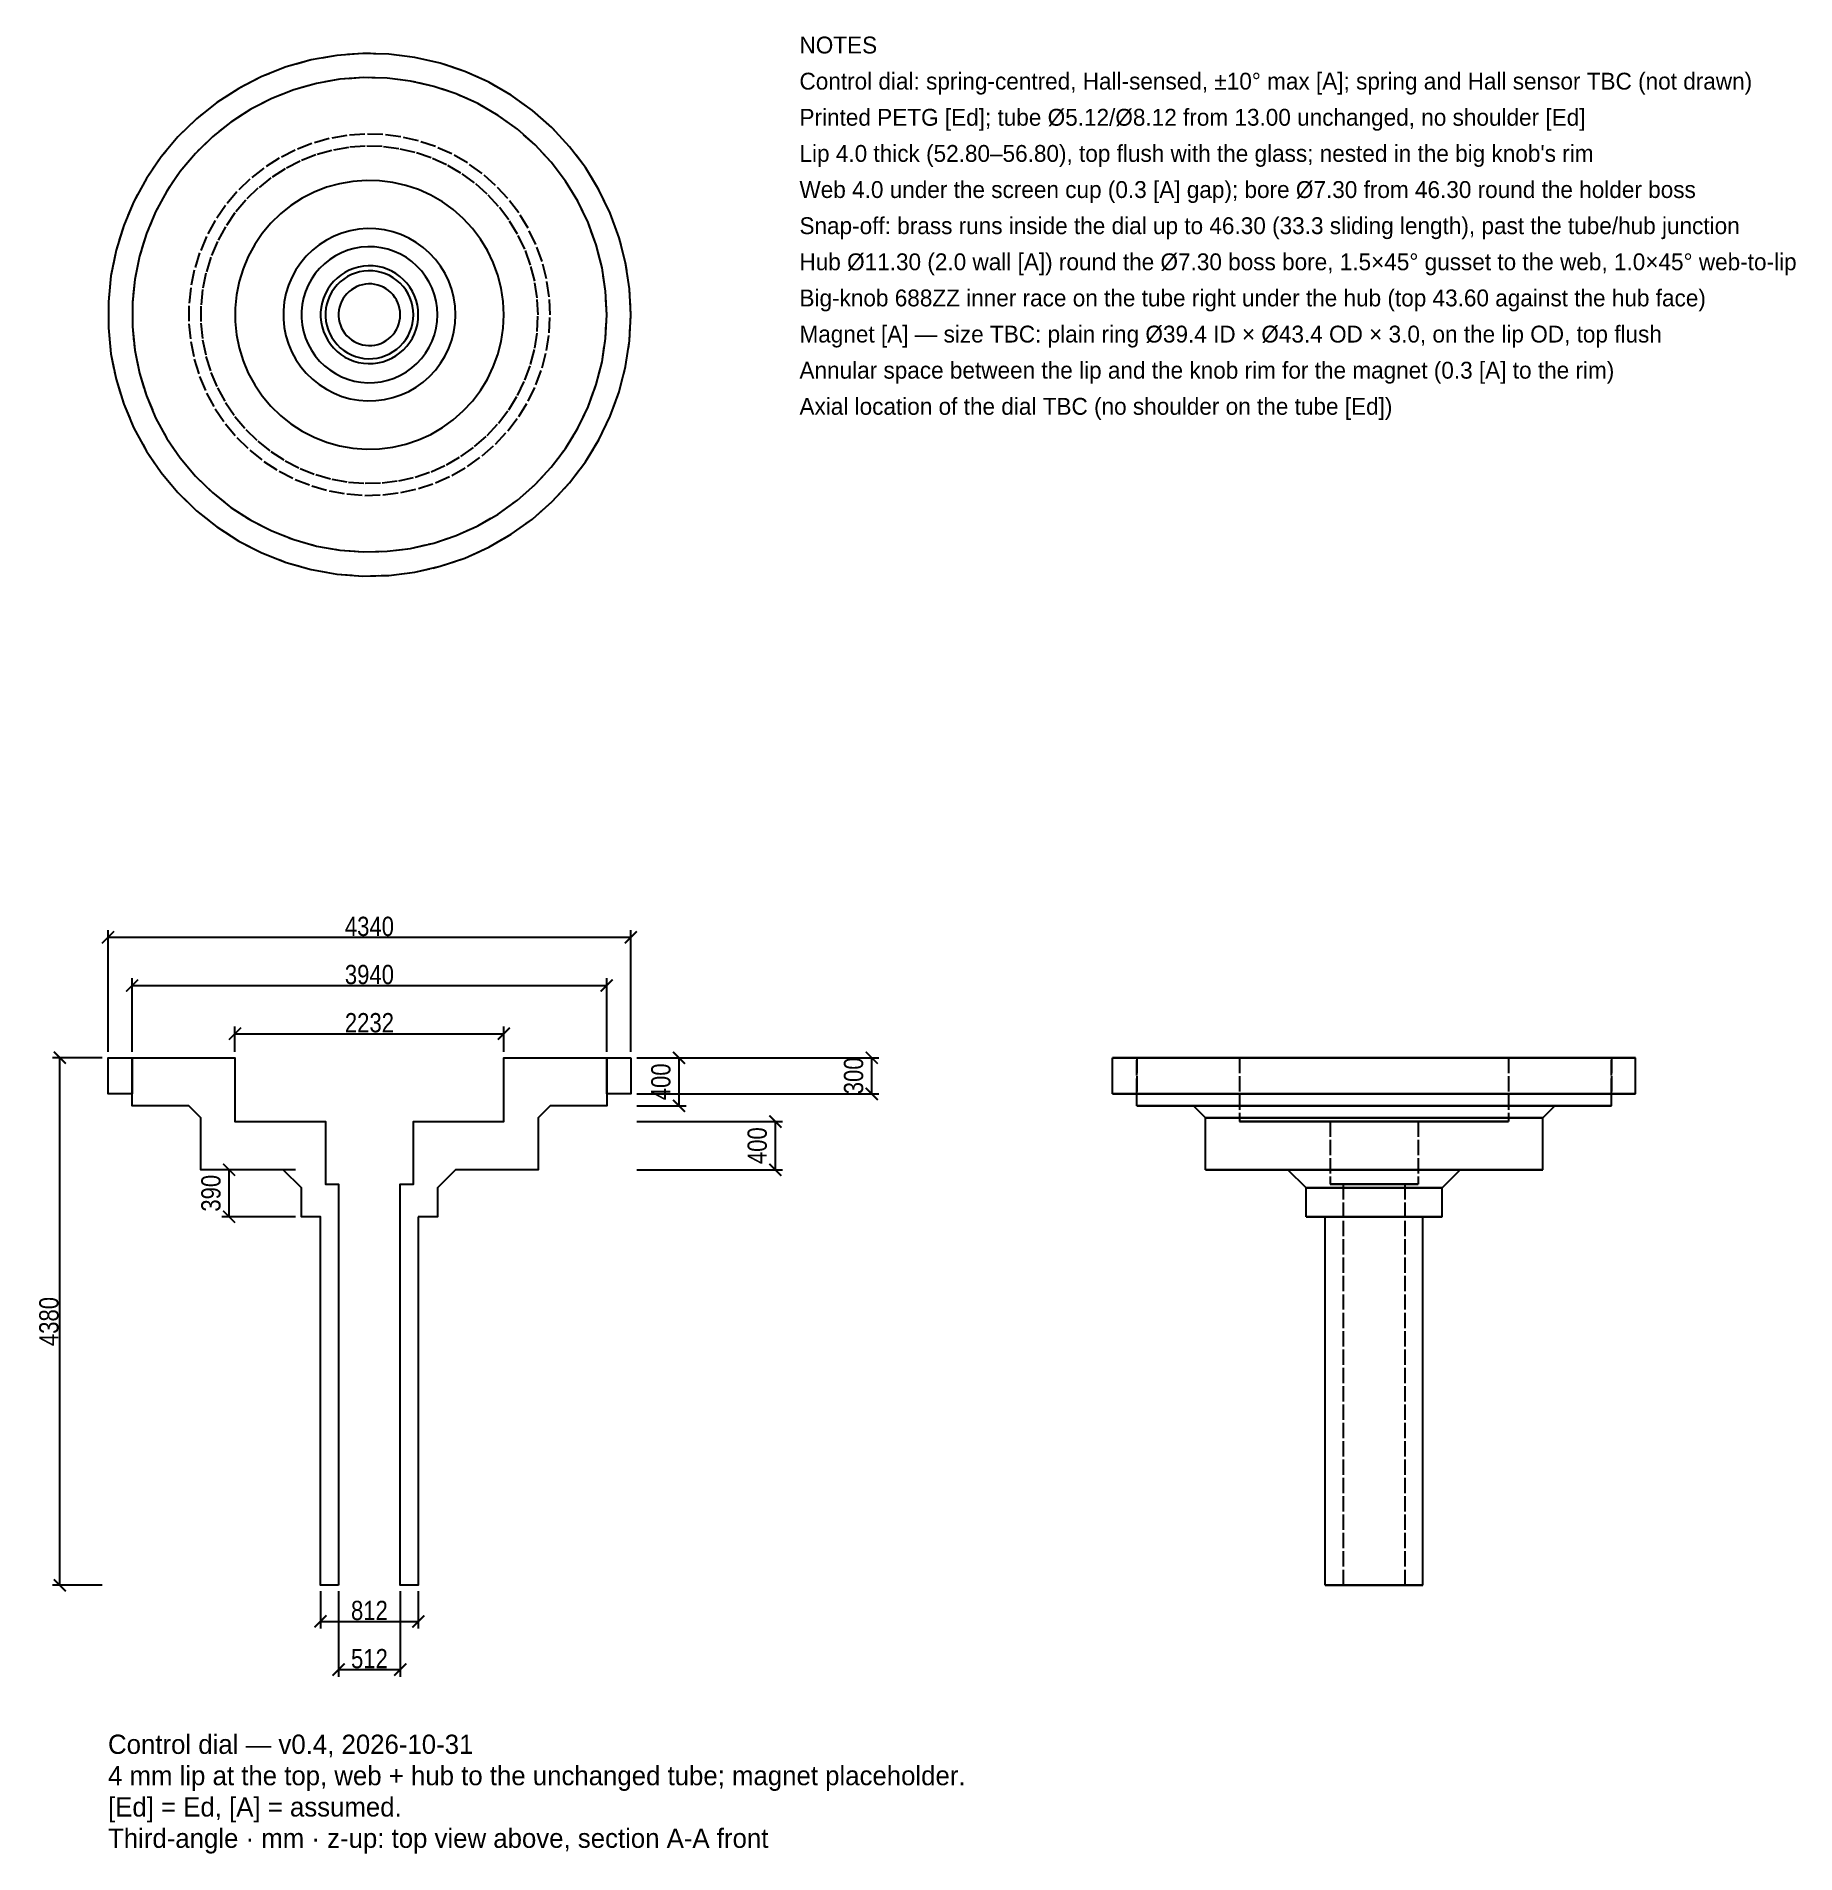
# Model space of a CAD drawing. Header units: millimetres. Extents: x -28 to 118, y -9 to 142.
import ezdxf

# ---------------------------------------------------------------- set-up
doc = ezdxf.new("R2010")
doc.units = ezdxf.units.MM
doc.linetypes.add('DASHED', pattern=[1.524, 1.27, -0.254])
for name, color, linetype in [('DIMS', 3, 'CONTINUOUS'), ('HIDDEN', 8, 'DASHED'), ('TEXT', 7, 'CONTINUOUS'), ('VISIBLE', 7, 'CONTINUOUS')]:
    doc.layers.add(name, color=color, linetype=linetype)
doc.styles.add('OpenSansCondensed-Light', font='OpenSansCondensed-Light.ttf')
doc.dimstyles.new('EZDXF', dxfattribs={"dimtxt": 0.25, "dimasz": 0.175, "dimexe": 0.375, "dimexo": 0.125, "dimgap": 0.1, "dimtad": 1, "dimlfac": 100, "dimzin": 12, "dimdsep": 46, "dimtxsty": 'OpenSansCondensed-Light', "dimblk": 'ARCHTICK', "dimcen": 2.5, "dimazin": 3, "dimtfac": 0.5, "dimtmove": 2, "dimatfit": 3})

msp = doc.modelspace()

# ---------------------------------------------------------------- texts
at = {"layer": 'TEXT'}
for s, height, p in [('NOTES', 1.4, (35.7, 140.18651)), ('Control dial: spring-centred, Hall-sensed, ±10° max [A]; spring and Hall sensor TBC (not drawn)', 1.4, (35.7, 137.18651)), ('Printed PETG [Ed]; tube Ø5.12/Ø8.12 from 13.00 unchanged, no shoulder [Ed]', 1.4, (35.7, 134.18651)), ("Lip 4.0 thick (52.80–56.80), top flush with the glass; nested in the big knob's rim", 1.4, (35.7, 131.18651)), ('Web 4.0 under the screen cup (0.3 [A] gap); bore Ø7.30 from 46.30 round the holder boss', 1.4, (35.7, 128.18651)), ('Snap-off: brass runs inside the dial up to 46.30 (33.3 sliding length), past the tube/hub junction', 1.4, (35.7, 125.18651)), ('Hub Ø11.30 (2.0 wall [A]) round the Ø7.30 boss bore, 1.5×45° gusset to the web, 1.0×45° web-to-lip', 1.4, (35.7, 122.18651)), ('Big-knob 688ZZ inner race on the tube right under the hub (top 43.60 against the hub face)', 1.4, (35.7, 119.18651)), ('Magnet [A] — size TBC: plain ring Ø39.4 ID × Ø43.4 OD × 3.0, on the lip OD, top flush', 1.4, (35.7, 116.18651)), ('Annular space between the lip and the knob rim for the magnet (0.3 [A] to the rim)', 1.4, (35.7, 113.18651)), ('Axial location of the dial TBC (no shoulder on the tube [Ed])', 1.4, (35.7, 110.18651)), ('Control dial — v0.4, 2026-10-31', 1.6, (-21.7, -1)), ('4 mm lip at the top, web + hub to the unchanged tube; magnet placeholder.', 1.6, (-21.7, -3.6)), ('[Ed] = Ed, [A] = assumed.', 1.6, (-21.7, -6.2)), ('Third-angle · mm · z-up: top view above, section A-A front', 1.6, (-21.7, -8.8))]:
    msp.add_text(s, height=height, dxfattribs=at).set_placement(p)

# ---------------------------------------------------------------- blocks, each defined once
blk = doc.blocks.new('_ARCHTICK')
at = {"color": 0, "linetype": 'BYBLOCK', "const_width": 0.15}
blk.add_lwpolyline([(-0.5, -0.5), (0.5, 0.5)], dxfattribs=at)

# ---------------------------------------------------------------- dimensions: what is measured, and where the dimension line sits
at = {"layer": 'DIMS'}
for base, p1, p2 in [((-21.7, 66.8), (-21.7, 56.8), (21.7, 56.8)), ((-19.7, 62.8), (-19.7, 56.8), (19.7, 56.8)), ((-11.16, 58.8), (-11.16, 56.8), (11.16, 56.8)), ((-4.06, 10), (-4.06, 13), (4.06, 13)), ((-2.56, 6), (-2.56, 13), (2.56, 13))]:
    msp.add_linear_dim(base=base, p1=p1, p2=p2, dimstyle='EZDXF', override={"dimtxt": 1.6, "dimasz": 1, "dimexe": 0.6, "dimexo": 0.5, "dimdec": 2}, dxfattribs=at).render()
for base, p1, p2 in [((-25.7, 13), (-21.7, 13), (-21.7, 56.8)), ((25.7, 52.8), (21.7, 52.8), (21.7, 56.8)), ((41.7, 53.8), (21.7, 53.8), (21.7, 56.8)), ((33.7, 47.5), (21.7, 47.5), (21.7, 51.5)), ((-11.65, 43.6), (-5.65, 43.6), (-5.65, 47.5))]:
    msp.add_linear_dim(base=base, p1=p1, p2=p2, angle=90, dimstyle='EZDXF', override={"dimtxt": 1.6, "dimasz": 1, "dimexe": 0.6, "dimexo": 0.5, "dimdec": 2}, dxfattribs=at).render()

# ---------------------------------------------------------------- linework, layer by layer
at = {"layer": 'HIDDEN'}
for points in [[(21.7, 118.49326), (21.59217, 120.65388), (21.26974, 122.79303), (20.73593, 124.88944), (19.99603, 126.92229), (19.05741, 128.87137), (17.92938, 130.7173), (16.62316, 132.44175), (15.15174, 134.02757), (13.52973, 135.459), (11.77325, 136.72182), (9.89977, 137.80347), (7.9279, 138.69322), (5.87724, 139.3822), (3.76817, 139.86358), (1.62164, 140.13258), (-0.541, 140.18651), (-2.69826, 140.02485), (-4.8287, 139.64919), (-6.91116, 139.06328), (-8.92493, 138.27293), (-10.85, 137.28601), (-12.66724, 136.11231), (-14.35858, 134.76351), (-15.90723, 133.253), (-17.29778, 131.59581), (-18.51641, 129.8084), (-19.55102, 127.90853), (-20.39133, 125.91509), (-21.02898, 123.84789), (-21.45763, 121.72747), (-21.67303, 119.57491), (-21.67303, 117.4116), (-21.45763, 115.25904), (-21.02898, 113.13862), (-20.39133, 111.07142), (-19.55102, 109.07798), (-18.51641, 107.17811), (-17.29778, 105.3907), (-15.90723, 103.73351), (-14.35858, 102.223), (-12.66724, 100.8742), (-10.85, 99.7005), (-8.92493, 98.71358), (-6.91116, 97.92323), (-4.8287, 97.33732), (-2.69826, 96.96166), (-0.541, 96.8), (1.62164, 96.85393), (3.76817, 97.12293), (5.87724, 97.60431), (7.9279, 98.29329), (9.89977, 99.18304), (11.77325, 100.26469), (13.52973, 101.52751), (15.15174, 102.95894), (16.62316, 104.54476), (17.92938, 106.26921), (19.05741, 108.11514), (19.99603, 110.06422), (20.73593, 112.09707), (21.26974, 114.19348), (21.59217, 116.33263), (21.7, 118.49326)], [(19.7, 118.49326), (19.60211, 120.45474), (19.3094, 122.39673), (18.82478, 124.29993), (18.15308, 126.14542), (17.30096, 127.91486), (16.2769, 129.59066), (15.09108, 131.15617), (13.75527, 132.59583), (12.28275, 133.89534), (10.68816, 135.04177), (8.98735, 136.02373), (7.19722, 136.83147), (5.33556, 137.45695), (3.42087, 137.89397), (1.47218, 138.13817), (-0.49113, 138.18713), (-2.44957, 138.04037), (-4.38366, 137.69934), (-6.27419, 137.16742), (-8.10236, 136.44992), (-9.85, 135.55396), (-11.49975, 134.48843), (-13.03521, 133.26394), (-14.44112, 131.89266), (-15.70351, 130.3882), (-16.80983, 128.76553), (-17.74909, 127.04076), (-18.51194, 125.23105), (-19.09082, 123.35438), (-19.47997, 121.42939), (-19.67551, 119.47522), (-19.67551, 117.51129), (-19.47997, 115.55712), (-19.09082, 113.63213), (-18.51194, 111.75546), (-17.74909, 109.94575), (-16.80983, 108.22098), (-15.70351, 106.59831), (-14.44112, 105.09385), (-13.03521, 103.72257), (-11.49975, 102.49808), (-9.85, 101.43255), (-8.10236, 100.53659), (-6.27419, 99.81909), (-4.38366, 99.28718), (-2.44957, 98.94614), (-0.49113, 98.79938), (1.47218, 98.84834), (3.42087, 99.09254), (5.33556, 99.52956), (7.19722, 100.15504), (8.98735, 100.96278), (10.68816, 101.94474), (12.28275, 103.09118), (13.75527, 104.39068), (15.09108, 105.83034), (16.2769, 107.39585), (17.30096, 109.07165), (18.15308, 110.84109), (18.82478, 112.68658), (19.3094, 114.58978), (19.60211, 116.53177), (19.7, 118.49326)], [(19.7, 118.49326), (19.60211, 120.45474), (19.3094, 122.39673), (18.82478, 124.29993), (18.15308, 126.14542), (17.30096, 127.91486), (16.2769, 129.59066), (15.09108, 131.15617), (13.75527, 132.59583), (12.28275, 133.89534), (10.68816, 135.04177), (8.98735, 136.02373), (7.19722, 136.83147), (5.33556, 137.45695), (3.42087, 137.89397), (1.47218, 138.13817), (-0.49113, 138.18713), (-2.44957, 138.04037), (-4.38366, 137.69934), (-6.27419, 137.16742), (-8.10236, 136.44992), (-9.85, 135.55396), (-11.49975, 134.48843), (-13.03521, 133.26394), (-14.44112, 131.89266), (-15.70351, 130.3882), (-16.80983, 128.76553), (-17.74909, 127.04076), (-18.51194, 125.23105), (-19.09082, 123.35438), (-19.47997, 121.42939), (-19.67551, 119.47522), (-19.67551, 117.51129), (-19.47997, 115.55712), (-19.09082, 113.63213), (-18.51194, 111.75546), (-17.74909, 109.94575), (-16.80983, 108.22098), (-15.70351, 106.59831), (-14.44112, 105.09385), (-13.03521, 103.72257), (-11.49975, 102.49808), (-9.85, 101.43255), (-8.10236, 100.53659), (-6.27419, 99.81909), (-4.38366, 99.28718), (-2.44957, 98.94614), (-0.49113, 98.79938), (1.47218, 98.84834), (3.42087, 99.09254), (5.33556, 99.52956), (7.19722, 100.15504), (8.98735, 100.96278), (10.68816, 101.94474), (12.28275, 103.09118), (13.75527, 104.39068), (15.09108, 105.83034), (16.2769, 107.39585), (17.30096, 109.07165), (18.15308, 110.84109), (18.82478, 112.68658), (19.3094, 114.58978), (19.60211, 116.53177), (19.7, 118.49326)], [(15, 118.49326), (14.92546, 119.98677), (14.70259, 121.46545), (14.33359, 122.91458), (13.82214, 124.31978), (13.17332, 125.66706), (12.39358, 126.94306), (11.49067, 128.13507), (10.47355, 129.23126), (9.35235, 130.22073), (8.13819, 131.09364), (6.84316, 131.84133), (5.48012, 132.45636), (4.06261, 132.93262), (2.60472, 133.26537), (1.12095, 133.45131), (-0.37396, 133.48859), (-1.86516, 133.37684), (-3.33781, 133.11717), (-4.7773, 132.71217), (-6.16931, 132.16584), (-7.5, 131.48364), (-8.75616, 130.67233), (-9.92529, 129.73997), (-10.99578, 128.69585), (-11.95699, 127.55032), (-12.79936, 126.31478), (-13.51453, 125.00151), (-14.09539, 123.62356), (-14.53616, 122.19462), (-14.83246, 120.72889), (-14.98135, 119.24094), (-14.98135, 117.74557), (-14.83246, 116.25762), (-14.53616, 114.79189), (-14.09539, 113.36295), (-13.51453, 111.985), (-12.79936, 110.67173), (-11.95699, 109.43619), (-10.99578, 108.29066), (-9.92529, 107.24654), (-8.75616, 106.31419), (-7.5, 105.50287), (-6.16931, 104.82067), (-4.7773, 104.27435), (-3.33781, 103.86934), (-1.86516, 103.60967), (-0.37396, 103.49792), (1.12095, 103.5352), (2.60472, 103.72114), (4.06261, 104.05389), (5.48012, 104.53015), (6.84316, 105.14518), (8.13819, 105.89287), (9.35235, 106.76578), (10.47355, 107.75525), (11.49067, 108.85144), (12.39358, 110.04345), (13.17332, 111.31945), (13.82214, 112.66673), (14.33359, 114.07193), (14.70259, 115.52106), (14.92546, 116.99974), (15, 118.49326)], [(14, 118.49326), (13.93043, 119.88721), (13.72241, 121.2673), (13.37802, 122.61983), (12.90067, 123.93134), (12.2951, 125.18881), (11.56734, 126.37974), (10.72462, 127.49228), (9.77532, 128.51539), (8.72886, 129.4389), (7.59565, 130.25362), (6.38695, 130.95146), (5.11477, 131.52549), (3.79177, 131.96999), (2.43107, 132.28056), (1.04622, 132.45411), (-0.34903, 132.4889), (-1.74081, 132.3846), (-3.11529, 132.14225), (-4.45881, 131.76424), (-5.75802, 131.25434), (-7, 130.61761), (-8.17241, 129.86039), (-9.2636, 128.99019), (-10.26273, 128.01567), (-11.15986, 126.94652), (-11.94607, 125.79335), (-12.61356, 124.56763), (-13.1557, 123.28154), (-13.56708, 121.94786), (-13.84363, 120.57985), (-13.9826, 119.1911), (-13.9826, 117.79541), (-13.84363, 116.40666), (-13.56708, 115.03865), (-13.1557, 113.70497), (-12.61356, 112.41888), (-11.94607, 111.19316), (-11.15986, 110.03999), (-10.26273, 108.97084), (-9.2636, 107.99632), (-8.17241, 107.12612), (-7, 106.3689), (-5.75802, 105.73217), (-4.45881, 105.22227), (-3.11529, 104.84426), (-1.74081, 104.60191), (-0.34903, 104.49761), (1.04622, 104.5324), (2.43107, 104.70595), (3.79177, 105.01652), (5.11477, 105.46102), (6.38695, 106.03505), (7.59565, 106.73289), (8.72886, 107.54761), (9.77532, 108.47112), (10.72462, 109.49423), (11.56734, 110.60677), (12.2951, 111.7977), (12.90067, 113.05517), (13.37802, 114.36668), (13.72241, 115.71921), (13.93043, 117.09931), (14, 118.49326)], [(14, 118.49326), (13.93043, 119.88721), (13.72241, 121.2673), (13.37802, 122.61983), (12.90067, 123.93134), (12.2951, 125.18881), (11.56734, 126.37974), (10.72462, 127.49228), (9.77532, 128.51539), (8.72886, 129.4389), (7.59565, 130.25362), (6.38695, 130.95146), (5.11477, 131.52549), (3.79177, 131.96999), (2.43107, 132.28056), (1.04622, 132.45411), (-0.34903, 132.4889), (-1.74081, 132.3846), (-3.11529, 132.14225), (-4.45881, 131.76424), (-5.75802, 131.25434), (-7, 130.61761), (-8.17241, 129.86039), (-9.2636, 128.99019), (-10.26273, 128.01567), (-11.15986, 126.94652), (-11.94607, 125.79335), (-12.61356, 124.56763), (-13.1557, 123.28154), (-13.56708, 121.94786), (-13.84363, 120.57985), (-13.9826, 119.1911), (-13.9826, 117.79541), (-13.84363, 116.40666), (-13.56708, 115.03865), (-13.1557, 113.70497), (-12.61356, 112.41888), (-11.94607, 111.19316), (-11.15986, 110.03999), (-10.26273, 108.97084), (-9.2636, 107.99632), (-8.17241, 107.12612), (-7, 106.3689), (-5.75802, 105.73217), (-4.45881, 105.22227), (-3.11529, 104.84426), (-1.74081, 104.60191), (-0.34903, 104.49761), (1.04622, 104.5324), (2.43107, 104.70595), (3.79177, 105.01652), (5.11477, 105.46102), (6.38695, 106.03505), (7.59565, 106.73289), (8.72886, 107.54761), (9.77532, 108.47112), (10.72462, 109.49423), (11.56734, 110.60677), (12.2951, 111.7977), (12.90067, 113.05517), (13.37802, 114.36668), (13.72241, 115.71921), (13.93043, 117.09931), (14, 118.49326)], [(11.16, 118.49326), (11.10454, 119.60443), (10.93872, 120.70457), (10.66419, 121.78272), (10.28367, 122.82819), (9.80095, 123.83057), (9.22082, 124.77991), (8.54906, 125.66676), (7.79232, 126.48233), (6.95815, 127.21849), (6.05482, 127.86794), (5.09131, 128.42422), (4.07721, 128.88181), (3.02258, 129.23614), (1.93791, 129.48371), (0.83399, 129.62205), (-0.27823, 129.64979), (-1.38768, 129.56664), (-2.48333, 129.37345), (-3.55431, 129.07212), (-4.58996, 128.66566), (-5.58, 128.1581), (-6.51458, 127.55448), (-7.38441, 126.86081), (-8.18086, 126.08398), (-8.896, 125.23171), (-9.52273, 124.31247), (-10.05481, 123.3354), (-10.48697, 122.3102), (-10.8149, 121.24707), (-11.03535, 120.15657), (-11.14613, 119.04954), (-11.14613, 117.93698), (-11.03535, 116.82994), (-10.8149, 115.73944), (-10.48697, 114.67631), (-10.05481, 113.65111), (-9.52273, 112.67404), (-8.896, 111.7548), (-8.18086, 110.90253), (-7.38441, 110.1257), (-6.51458, 109.43203), (-5.58, 108.82841), (-4.58996, 108.32085), (-3.55431, 107.91439), (-2.48333, 107.61306), (-1.38768, 107.41987), (-0.27823, 107.33672), (0.83399, 107.36446), (1.93791, 107.5028), (3.02258, 107.75037), (4.07721, 108.1047), (5.09131, 108.56229), (6.05482, 109.11857), (6.95815, 109.76802), (7.79232, 110.50418), (8.54906, 111.31975), (9.22082, 112.2066), (9.80095, 113.15594), (10.28367, 114.15832), (10.66419, 115.20379), (10.93872, 116.28194), (11.10454, 117.38208), (11.16, 118.49326)], [(7.15, 118.49326), (7.11447, 119.20517), (7.00823, 119.91), (6.83235, 120.60075), (6.58855, 121.27056), (6.27928, 121.91277), (5.90761, 122.52099), (5.47722, 123.08919), (4.99239, 123.6117), (4.45795, 124.08335), (3.87921, 124.49944), (3.26191, 124.85584), (2.61219, 125.149), (1.93651, 125.37602), (1.24158, 125.53463), (0.53432, 125.62326), (-0.17825, 125.64103), (-0.88906, 125.58777), (-1.59102, 125.46399), (-2.27718, 125.27094), (-2.9407, 125.01052), (-3.575, 124.68534), (-4.17377, 124.29861), (-4.73105, 123.85419), (-5.24132, 123.35649), (-5.6995, 122.81046), (-6.10103, 122.22152), (-6.44193, 121.59552), (-6.7188, 120.9387), (-6.9289, 120.25757), (-7.07014, 119.55891), (-7.14111, 118.84965), (-7.14111, 118.13686), (-7.07014, 117.4276), (-6.9289, 116.72894), (-6.7188, 116.04781), (-6.44193, 115.39099), (-6.10103, 114.76499), (-5.6995, 114.17605), (-5.24132, 113.63002), (-4.73105, 113.13232), (-4.17377, 112.6879), (-3.575, 112.30117), (-2.9407, 111.97599), (-2.27718, 111.71557), (-1.59102, 111.52252), (-0.88906, 111.39874), (-0.17825, 111.34548), (0.53432, 111.36325), (1.24158, 111.45188), (1.93651, 111.61049), (2.61219, 111.83751), (3.26191, 112.13067), (3.87921, 112.48707), (4.45795, 112.90316), (4.99239, 113.37481), (5.47722, 113.89732), (5.90761, 114.46552), (6.27928, 115.07374), (6.58855, 115.71595), (6.83235, 116.38576), (7.00823, 117.07651), (7.11447, 117.78135), (7.15, 118.49326)], [(5.65, 118.49326), (5.62192, 119.05581), (5.53797, 119.61278), (5.39899, 120.15862), (5.20634, 120.68791), (4.96195, 121.19539), (4.66825, 121.67601), (4.32815, 122.12501), (3.94504, 122.5379), (3.52272, 122.9106), (3.06539, 123.2394), (2.57759, 123.52103), (2.06418, 123.75269), (1.53025, 123.93208), (0.98111, 124.05742), (0.42223, 124.12746), (-0.14086, 124.1415), (-0.70254, 124.09941), (-1.25724, 124.0016), (-1.79945, 123.84904), (-2.32377, 123.64326), (-2.825, 123.3863), (-3.29815, 123.0807), (-3.73852, 122.72952), (-4.14174, 122.33623), (-4.5038, 121.90475), (-4.82109, 121.43936), (-5.09047, 120.9447), (-5.30926, 120.42567), (-5.47529, 119.88743), (-5.58689, 119.33534), (-5.64298, 118.77488), (-5.64298, 118.21163), (-5.58689, 117.65117), (-5.47529, 117.09908), (-5.30926, 116.56084), (-5.09047, 116.04181), (-4.82109, 115.54715), (-4.5038, 115.08176), (-4.14174, 114.65028), (-3.73852, 114.25699), (-3.29815, 113.90581), (-2.825, 113.60021), (-2.32377, 113.34325), (-1.79945, 113.13747), (-1.25724, 112.98491), (-0.70254, 112.8871), (-0.14086, 112.84501), (0.42223, 112.85905), (0.98111, 112.92909), (1.53025, 113.05443), (2.06418, 113.23382), (2.57759, 113.46548), (3.06539, 113.74711), (3.52272, 114.07591), (3.94504, 114.44861), (4.32815, 114.86151), (4.66825, 115.3105), (4.96195, 115.79112), (5.20634, 116.2986), (5.39899, 116.82789), (5.53797, 117.37373), (5.62192, 117.9307), (5.65, 118.49326)], [(5.65, 118.49326), (5.62192, 119.05581), (5.53797, 119.61278), (5.39899, 120.15862), (5.20634, 120.68791), (4.96195, 121.19539), (4.66825, 121.67601), (4.32815, 122.12501), (3.94504, 122.5379), (3.52272, 122.9106), (3.06539, 123.2394), (2.57759, 123.52103), (2.06418, 123.75269), (1.53025, 123.93208), (0.98111, 124.05742), (0.42223, 124.12746), (-0.14086, 124.1415), (-0.70254, 124.09941), (-1.25724, 124.0016), (-1.79945, 123.84904), (-2.32377, 123.64326), (-2.825, 123.3863), (-3.29815, 123.0807), (-3.73852, 122.72952), (-4.14174, 122.33623), (-4.5038, 121.90475), (-4.82109, 121.43936), (-5.09047, 120.9447), (-5.30926, 120.42567), (-5.47529, 119.88743), (-5.58689, 119.33534), (-5.64298, 118.77488), (-5.64298, 118.21163), (-5.58689, 117.65117), (-5.47529, 117.09908), (-5.30926, 116.56084), (-5.09047, 116.04181), (-4.82109, 115.54715), (-4.5038, 115.08176), (-4.14174, 114.65028), (-3.73852, 114.25699), (-3.29815, 113.90581), (-2.825, 113.60021), (-2.32377, 113.34325), (-1.79945, 113.13747), (-1.25724, 112.98491), (-0.70254, 112.8871), (-0.14086, 112.84501), (0.42223, 112.85905), (0.98111, 112.92909), (1.53025, 113.05443), (2.06418, 113.23382), (2.57759, 113.46548), (3.06539, 113.74711), (3.52272, 114.07591), (3.94504, 114.44861), (4.32815, 114.86151), (4.66825, 115.3105), (4.96195, 115.79112), (5.20634, 116.2986), (5.39899, 116.82789), (5.53797, 117.37373), (5.62192, 117.9307), (5.65, 118.49326)], [(4.06, 118.49326), (4.03982, 118.8975), (3.9795, 119.29773), (3.87963, 119.68996), (3.74119, 120.0703), (3.56558, 120.43497), (3.35453, 120.78033), (3.11014, 121.10297), (2.83484, 121.39967), (2.53137, 121.66749), (2.20274, 121.90376), (1.85222, 122.10613), (1.48328, 122.2726), (1.09961, 122.40151), (0.70501, 122.49157), (0.3034, 122.5419), (-0.10122, 122.55199), (-0.50484, 122.52175), (-0.90343, 122.45146), (-1.29306, 122.34184), (-1.66983, 122.19397), (-2.03, 122.00932), (-2.37, 121.78972), (-2.68644, 121.53737), (-2.97619, 121.25476), (-3.23636, 120.9447), (-3.46436, 120.61028), (-3.65793, 120.25482), (-3.81515, 119.88186), (-3.93445, 119.49509), (-4.01465, 119.09837), (-4.05495, 118.69563), (-4.05495, 118.29088), (-4.01465, 117.88814), (-3.93445, 117.49142), (-3.81515, 117.10465), (-3.65793, 116.73169), (-3.46436, 116.37623), (-3.23636, 116.04181), (-2.97619, 115.73175), (-2.68644, 115.44914), (-2.37, 115.19679), (-2.03, 114.97719), (-1.66983, 114.79254), (-1.29306, 114.64467), (-0.90343, 114.53505), (-0.50484, 114.46476), (-0.10122, 114.43452), (0.3034, 114.44461), (0.70501, 114.49494), (1.09961, 114.585), (1.48328, 114.71391), (1.85222, 114.88038), (2.20274, 115.08275), (2.53137, 115.31902), (2.83484, 115.58684), (3.11014, 115.88354), (3.35453, 116.20618), (3.56558, 116.55154), (3.74119, 116.91621), (3.87963, 117.29655), (3.9795, 117.68878), (4.03982, 118.08901), (4.06, 118.49326)], [(4.06, 118.49326), (4.03982, 118.8975), (3.9795, 119.29773), (3.87963, 119.68996), (3.74119, 120.0703), (3.56558, 120.43497), (3.35453, 120.78033), (3.11014, 121.10297), (2.83484, 121.39967), (2.53137, 121.66749), (2.20274, 121.90376), (1.85222, 122.10613), (1.48328, 122.2726), (1.09961, 122.40151), (0.70501, 122.49157), (0.3034, 122.5419), (-0.10122, 122.55199), (-0.50484, 122.52175), (-0.90343, 122.45146), (-1.29306, 122.34184), (-1.66983, 122.19397), (-2.03, 122.00932), (-2.37, 121.78972), (-2.68644, 121.53737), (-2.97619, 121.25476), (-3.23636, 120.9447), (-3.46436, 120.61028), (-3.65793, 120.25482), (-3.81515, 119.88186), (-3.93445, 119.49509), (-4.01465, 119.09837), (-4.05495, 118.69563), (-4.05495, 118.29088), (-4.01465, 117.88814), (-3.93445, 117.49142), (-3.81515, 117.10465), (-3.65793, 116.73169), (-3.46436, 116.37623), (-3.23636, 116.04181), (-2.97619, 115.73175), (-2.68644, 115.44914), (-2.37, 115.19679), (-2.03, 114.97719), (-1.66983, 114.79254), (-1.29306, 114.64467), (-0.90343, 114.53505), (-0.50484, 114.46476), (-0.10122, 114.43452), (0.3034, 114.44461), (0.70501, 114.49494), (1.09961, 114.585), (1.48328, 114.71391), (1.85222, 114.88038), (2.20274, 115.08275), (2.53137, 115.31902), (2.83484, 115.58684), (3.11014, 115.88354), (3.35453, 116.20618), (3.56558, 116.55154), (3.74119, 116.91621), (3.87963, 117.29655), (3.9795, 117.68878), (4.03982, 118.08901), (4.06, 118.49326)], [(3.65, 118.49326), (3.63186, 118.85668), (3.57763, 119.21649), (3.48784, 119.56911), (3.36339, 119.91104), (3.20551, 120.23888), (3.01577, 120.54937), (2.79606, 120.83943), (2.54856, 121.10617), (2.27574, 121.34694), (1.98029, 121.55935), (1.66517, 121.74129), (1.33349, 121.89094), (0.98857, 122.00683), (0.63382, 122.0878), (0.27276, 122.13305), (-0.091, 122.14212), (-0.45385, 122.11493), (-0.8122, 122.05174), (-1.16248, 121.95319), (-1.5012, 121.82025), (-1.825, 121.65425), (-2.13066, 121.45683), (-2.41515, 121.22996), (-2.67564, 120.97589), (-2.90953, 120.69714), (-3.11451, 120.39649), (-3.28854, 120.07693), (-3.42988, 119.74163), (-3.53713, 119.39392), (-3.60923, 119.03726), (-3.64546, 118.67519), (-3.64546, 118.31132), (-3.60923, 117.94925), (-3.53713, 117.59259), (-3.42988, 117.24488), (-3.28854, 116.90958), (-3.11451, 116.59002), (-2.90953, 116.28937), (-2.67564, 116.01062), (-2.41515, 115.75655), (-2.13066, 115.52968), (-1.825, 115.33226), (-1.5012, 115.16626), (-1.16248, 115.03332), (-0.8122, 114.93477), (-0.45385, 114.87158), (-0.091, 114.84439), (0.27276, 114.85346), (0.63382, 114.89871), (0.98857, 114.97968), (1.33349, 115.09557), (1.66517, 115.24522), (1.98029, 115.42716), (2.27574, 115.63957), (2.54856, 115.88034), (2.79606, 116.14708), (3.01577, 116.43714), (3.20551, 116.74763), (3.36339, 117.07547), (3.48784, 117.4174), (3.57763, 117.77002), (3.63186, 118.12983), (3.65, 118.49326)], [(2.56, 118.49326), (2.54728, 118.74815), (2.50924, 119.00051), (2.44627, 119.24783), (2.35898, 119.48765), (2.24825, 119.71759), (2.11517, 119.93535), (1.96107, 120.13879), (1.78749, 120.32587), (1.59613, 120.49474), (1.38892, 120.64372), (1.1679, 120.77133), (0.93527, 120.87629), (0.69335, 120.95757), (0.44454, 121.01436), (0.19131, 121.0461), (-0.06382, 121.05246), (-0.31832, 121.03339), (-0.56965, 120.98907), (-0.81533, 120.91995), (-1.05289, 120.82671), (-1.28, 120.71028), (-1.49438, 120.57182), (-1.69392, 120.4127), (-1.87661, 120.2345), (-2.04066, 120.03899), (-2.18442, 119.82813), (-2.30648, 119.604), (-2.40561, 119.36883), (-2.48084, 119.12495), (-2.53141, 118.8748), (-2.55682, 118.62086), (-2.55682, 118.36565), (-2.53141, 118.11171), (-2.48084, 117.86156), (-2.40561, 117.61768), (-2.30648, 117.38251), (-2.18442, 117.15838), (-2.04066, 116.94752), (-1.87661, 116.75201), (-1.69392, 116.57382), (-1.49438, 116.41469), (-1.28, 116.27623), (-1.05289, 116.1598), (-0.81533, 116.06656), (-0.56965, 115.99744), (-0.31832, 115.95312), (-0.06382, 115.93405), (0.19131, 115.94041), (0.44454, 115.97215), (0.69335, 116.02894), (0.93527, 116.11022), (1.1679, 116.21518), (1.38892, 116.34279), (1.59613, 116.49177), (1.78749, 116.66064), (1.96107, 116.84772), (2.11517, 117.05116), (2.24825, 117.26893), (2.35898, 117.49886), (2.44627, 117.73868), (2.50924, 117.986), (2.54728, 118.23836), (2.56, 118.49326)], [(105.1, 56.8), (104.41111, 56.8), (103.72222, 56.8), (103.03333, 56.8), (102.34444, 56.8), (101.65556, 56.8), (100.96667, 56.8), (100.27778, 56.8), (99.58889, 56.8), (98.9, 56.8), (98.21111, 56.8), (97.52222, 56.8), (96.83333, 56.8), (96.14444, 56.8), (95.45556, 56.8), (94.76667, 56.8), (94.07778, 56.8), (93.38889, 56.8), (92.7, 56.8), (92.01111, 56.8), (91.32222, 56.8), (90.63333, 56.8), (89.94444, 56.8), (89.25556, 56.8), (88.56667, 56.8), (87.87778, 56.8), (87.18889, 56.8), (86.5, 56.8), (85.81111, 56.8), (85.12222, 56.8), (84.43333, 56.8), (83.74444, 56.8), (83.05556, 56.8), (82.36667, 56.8), (81.67778, 56.8), (80.98889, 56.8), (80.3, 56.8), (79.61111, 56.8), (78.92222, 56.8), (78.23333, 56.8), (77.54444, 56.8), (76.85556, 56.8), (76.16667, 56.8), (75.47778, 56.8), (74.78889, 56.8), (74.1, 56.8), (73.41111, 56.8), (72.72222, 56.8), (72.03333, 56.8), (71.34444, 56.8), (70.65556, 56.8), (69.96667, 56.8), (69.27778, 56.8), (68.58889, 56.8), (67.9, 56.8), (67.21111, 56.8), (66.52222, 56.8), (65.83333, 56.8), (65.14444, 56.8), (64.45556, 56.8), (63.76667, 56.8), (63.07778, 56.8), (62.38889, 56.8), (61.7, 56.8)], [(103.1, 56.8), (102.4746, 56.8), (101.84921, 56.8), (101.22381, 56.8), (100.59841, 56.8), (99.97302, 56.8), (99.34762, 56.8), (98.72222, 56.8), (98.09683, 56.8), (97.47143, 56.8), (96.84603, 56.8), (96.22063, 56.8), (95.59524, 56.8), (94.96984, 56.8), (94.34444, 56.8), (93.71905, 56.8), (93.09365, 56.8), (92.46825, 56.8), (91.84286, 56.8), (91.21746, 56.8), (90.59206, 56.8), (89.96667, 56.8), (89.34127, 56.8), (88.71587, 56.8), (88.09048, 56.8), (87.46508, 56.8), (86.83968, 56.8), (86.21429, 56.8), (85.58889, 56.8), (84.96349, 56.8), (84.3381, 56.8), (83.7127, 56.8), (83.0873, 56.8), (82.4619, 56.8), (81.83651, 56.8), (81.21111, 56.8), (80.58571, 56.8), (79.96032, 56.8), (79.33492, 56.8), (78.70952, 56.8), (78.08413, 56.8), (77.45873, 56.8), (76.83333, 56.8), (76.20794, 56.8), (75.58254, 56.8), (74.95714, 56.8), (74.33175, 56.8), (73.70635, 56.8), (73.08095, 56.8), (72.45556, 56.8), (71.83016, 56.8), (71.20476, 56.8), (70.57937, 56.8), (69.95397, 56.8), (69.32857, 56.8), (68.70317, 56.8), (68.07778, 56.8), (67.45238, 56.8), (66.82698, 56.8), (66.20159, 56.8), (65.57619, 56.8), (64.95079, 56.8), (64.3254, 56.8), (63.7, 56.8)], [(63.7, 56.8), (64.0127, 56.8), (64.3254, 56.8), (64.6381, 56.8), (64.95079, 56.8), (65.26349, 56.8), (65.57619, 56.8), (65.88889, 56.8), (66.20159, 56.8), (66.51429, 56.8), (66.82698, 56.8), (67.13968, 56.8), (67.45238, 56.8), (67.76508, 56.8), (68.07778, 56.8), (68.39048, 56.8), (68.70317, 56.8), (69.01587, 56.8), (69.32857, 56.8), (69.64127, 56.8), (69.95397, 56.8), (70.26667, 56.8), (70.57937, 56.8), (70.89206, 56.8), (71.20476, 56.8), (71.51746, 56.8), (71.83016, 56.8), (72.14286, 56.8), (72.45556, 56.8), (72.76825, 56.8), (73.08095, 56.8), (73.39365, 56.8), (73.70635, 56.8), (74.01905, 56.8), (74.33175, 56.8), (74.64444, 56.8), (74.95714, 56.8), (75.26984, 56.8), (75.58254, 56.8), (75.89524, 56.8), (76.20794, 56.8), (76.52063, 56.8), (76.83333, 56.8), (77.14603, 56.8), (77.45873, 56.8), (77.77143, 56.8), (78.08413, 56.8), (78.39683, 56.8), (78.70952, 56.8), (79.02222, 56.8), (79.33492, 56.8), (79.64762, 56.8), (79.96032, 56.8), (80.27302, 56.8), (80.58571, 56.8), (80.89841, 56.8), (81.21111, 56.8), (81.52381, 56.8), (81.83651, 56.8), (82.14921, 56.8), (82.4619, 56.8), (82.7746, 56.8), (83.0873, 56.8), (83.4, 56.8)], [(103.1, 56.8), (102.4746, 56.8), (101.84921, 56.8), (101.22381, 56.8), (100.59841, 56.8), (99.97302, 56.8), (99.34762, 56.8), (98.72222, 56.8), (98.09683, 56.8), (97.47143, 56.8), (96.84603, 56.8), (96.22063, 56.8), (95.59524, 56.8), (94.96984, 56.8), (94.34444, 56.8), (93.71905, 56.8), (93.09365, 56.8), (92.46825, 56.8), (91.84286, 56.8), (91.21746, 56.8), (90.59206, 56.8), (89.96667, 56.8), (89.34127, 56.8), (88.71587, 56.8), (88.09048, 56.8), (87.46508, 56.8), (86.83968, 56.8), (86.21429, 56.8), (85.58889, 56.8), (84.96349, 56.8), (84.3381, 56.8), (83.7127, 56.8), (83.0873, 56.8), (82.4619, 56.8), (81.83651, 56.8), (81.21111, 56.8), (80.58571, 56.8), (79.96032, 56.8), (79.33492, 56.8), (78.70952, 56.8), (78.08413, 56.8), (77.45873, 56.8), (76.83333, 56.8), (76.20794, 56.8), (75.58254, 56.8), (74.95714, 56.8), (74.33175, 56.8), (73.70635, 56.8), (73.08095, 56.8), (72.45556, 56.8), (71.83016, 56.8), (71.20476, 56.8), (70.57937, 56.8), (69.95397, 56.8), (69.32857, 56.8), (68.70317, 56.8), (68.07778, 56.8), (67.45238, 56.8), (66.82698, 56.8), (66.20159, 56.8), (65.57619, 56.8), (64.95079, 56.8), (64.3254, 56.8), (63.7, 56.8)], [(63.7, 56.8), (64.0127, 56.8), (64.3254, 56.8), (64.6381, 56.8), (64.95079, 56.8), (65.26349, 56.8), (65.57619, 56.8), (65.88889, 56.8), (66.20159, 56.8), (66.51429, 56.8), (66.82698, 56.8), (67.13968, 56.8), (67.45238, 56.8), (67.76508, 56.8), (68.07778, 56.8), (68.39048, 56.8), (68.70317, 56.8), (69.01587, 56.8), (69.32857, 56.8), (69.64127, 56.8), (69.95397, 56.8), (70.26667, 56.8), (70.57937, 56.8), (70.89206, 56.8), (71.20476, 56.8), (71.51746, 56.8), (71.83016, 56.8), (72.14286, 56.8), (72.45556, 56.8), (72.76825, 56.8), (73.08095, 56.8), (73.39365, 56.8), (73.70635, 56.8), (74.01905, 56.8), (74.33175, 56.8), (74.64444, 56.8), (74.95714, 56.8), (75.26984, 56.8), (75.58254, 56.8), (75.89524, 56.8), (76.20794, 56.8), (76.52063, 56.8), (76.83333, 56.8), (77.14603, 56.8), (77.45873, 56.8), (77.77143, 56.8), (78.08413, 56.8), (78.39683, 56.8), (78.70952, 56.8), (79.02222, 56.8), (79.33492, 56.8), (79.64762, 56.8), (79.96032, 56.8), (80.27302, 56.8), (80.58571, 56.8), (80.89841, 56.8), (81.21111, 56.8), (81.52381, 56.8), (81.83651, 56.8), (82.14921, 56.8), (82.4619, 56.8), (82.7746, 56.8), (83.0873, 56.8), (83.4, 56.8)], [(63.7, 53.8), (63.7, 56.8)], [(63.7, 56.8), (63.7, 53.8)], [(94.56, 56.8), (94.20571, 56.8), (93.85143, 56.8), (93.49714, 56.8), (93.14286, 56.8), (92.78857, 56.8), (92.43429, 56.8), (92.08, 56.8), (91.72571, 56.8), (91.37143, 56.8), (91.01714, 56.8), (90.66286, 56.8), (90.30857, 56.8), (89.95429, 56.8), (89.6, 56.8), (89.24571, 56.8), (88.89143, 56.8), (88.53714, 56.8), (88.18286, 56.8), (87.82857, 56.8), (87.47429, 56.8), (87.12, 56.8), (86.76571, 56.8), (86.41143, 56.8), (86.05714, 56.8), (85.70286, 56.8), (85.34857, 56.8), (84.99429, 56.8), (84.64, 56.8), (84.28571, 56.8), (83.93143, 56.8), (83.57714, 56.8), (83.22286, 56.8), (82.86857, 56.8), (82.51429, 56.8), (82.16, 56.8), (81.80571, 56.8), (81.45143, 56.8), (81.09714, 56.8), (80.74286, 56.8), (80.38857, 56.8), (80.03429, 56.8), (79.68, 56.8), (79.32571, 56.8), (78.97143, 56.8), (78.61714, 56.8), (78.26286, 56.8), (77.90857, 56.8), (77.55429, 56.8), (77.2, 56.8), (76.84571, 56.8), (76.49143, 56.8), (76.13714, 56.8), (75.78286, 56.8), (75.42857, 56.8), (75.07429, 56.8), (74.72, 56.8), (74.36571, 56.8), (74.01143, 56.8), (73.65714, 56.8), (73.30286, 56.8), (72.94857, 56.8), (72.59429, 56.8), (72.24, 56.8)], [(72.24, 56.8), (72.41714, 56.8), (72.59429, 56.8), (72.77143, 56.8), (72.94857, 56.8), (73.12571, 56.8), (73.30286, 56.8), (73.48, 56.8), (73.65714, 56.8), (73.83429, 56.8), (74.01143, 56.8), (74.18857, 56.8), (74.36571, 56.8), (74.54286, 56.8), (74.72, 56.8), (74.89714, 56.8), (75.07429, 56.8), (75.25143, 56.8), (75.42857, 56.8), (75.60571, 56.8), (75.78286, 56.8), (75.96, 56.8), (76.13714, 56.8), (76.31429, 56.8), (76.49143, 56.8), (76.66857, 56.8), (76.84571, 56.8), (77.02286, 56.8), (77.2, 56.8), (77.37714, 56.8), (77.55429, 56.8), (77.73143, 56.8), (77.90857, 56.8), (78.08571, 56.8), (78.26286, 56.8), (78.44, 56.8), (78.61714, 56.8), (78.79429, 56.8), (78.97143, 56.8), (79.14857, 56.8), (79.32571, 56.8), (79.50286, 56.8), (79.68, 56.8), (79.85714, 56.8), (80.03429, 56.8), (80.21143, 56.8), (80.38857, 56.8), (80.56571, 56.8), (80.74286, 56.8), (80.92, 56.8), (81.09714, 56.8), (81.27429, 56.8), (81.45143, 56.8), (81.62857, 56.8), (81.80571, 56.8), (81.98286, 56.8), (82.16, 56.8), (82.33714, 56.8), (82.51429, 56.8), (82.69143, 56.8), (82.86857, 56.8), (83.04571, 56.8), (83.22286, 56.8), (83.4, 56.8)], [(72.24, 56.8), (72.24, 51.5)], [(83.4, 56.8), (83.7127, 56.8), (84.0254, 56.8), (84.3381, 56.8), (84.65079, 56.8), (84.96349, 56.8), (85.27619, 56.8), (85.58889, 56.8), (85.90159, 56.8), (86.21429, 56.8), (86.52698, 56.8), (86.83968, 56.8), (87.15238, 56.8), (87.46508, 56.8), (87.77778, 56.8), (88.09048, 56.8), (88.40317, 56.8), (88.71587, 56.8), (89.02857, 56.8), (89.34127, 56.8), (89.65397, 56.8), (89.96667, 56.8), (90.27937, 56.8), (90.59206, 56.8), (90.90476, 56.8), (91.21746, 56.8), (91.53016, 56.8), (91.84286, 56.8), (92.15556, 56.8), (92.46825, 56.8), (92.78095, 56.8), (93.09365, 56.8), (93.40635, 56.8), (93.71905, 56.8), (94.03175, 56.8), (94.34444, 56.8), (94.65714, 56.8), (94.96984, 56.8), (95.28254, 56.8), (95.59524, 56.8), (95.90794, 56.8), (96.22063, 56.8), (96.53333, 56.8), (96.84603, 56.8), (97.15873, 56.8), (97.47143, 56.8), (97.78413, 56.8), (98.09683, 56.8), (98.40952, 56.8), (98.72222, 56.8), (99.03492, 56.8), (99.34762, 56.8), (99.66032, 56.8), (99.97302, 56.8), (100.28571, 56.8), (100.59841, 56.8), (100.91111, 56.8), (101.22381, 56.8), (101.53651, 56.8), (101.84921, 56.8), (102.1619, 56.8), (102.4746, 56.8), (102.7873, 56.8), (103.1, 56.8)], [(83.4, 56.8), (83.57714, 56.8), (83.75429, 56.8), (83.93143, 56.8), (84.10857, 56.8), (84.28571, 56.8), (84.46286, 56.8), (84.64, 56.8), (84.81714, 56.8), (84.99429, 56.8), (85.17143, 56.8), (85.34857, 56.8), (85.52571, 56.8), (85.70286, 56.8), (85.88, 56.8), (86.05714, 56.8), (86.23429, 56.8), (86.41143, 56.8), (86.58857, 56.8), (86.76571, 56.8), (86.94286, 56.8), (87.12, 56.8), (87.29714, 56.8), (87.47429, 56.8), (87.65143, 56.8), (87.82857, 56.8), (88.00571, 56.8), (88.18286, 56.8), (88.36, 56.8), (88.53714, 56.8), (88.71429, 56.8), (88.89143, 56.8), (89.06857, 56.8), (89.24571, 56.8), (89.42286, 56.8), (89.6, 56.8), (89.77714, 56.8), (89.95429, 56.8), (90.13143, 56.8), (90.30857, 56.8), (90.48571, 56.8), (90.66286, 56.8), (90.84, 56.8), (91.01714, 56.8), (91.19429, 56.8), (91.37143, 56.8), (91.54857, 56.8), (91.72571, 56.8), (91.90286, 56.8), (92.08, 56.8), (92.25714, 56.8), (92.43429, 56.8), (92.61143, 56.8), (92.78857, 56.8), (92.96571, 56.8), (93.14286, 56.8), (93.32, 56.8), (93.49714, 56.8), (93.67429, 56.8), (93.85143, 56.8), (94.02857, 56.8), (94.20571, 56.8), (94.38286, 56.8), (94.56, 56.8)], [(83.4, 56.8), (83.7127, 56.8), (84.0254, 56.8), (84.3381, 56.8), (84.65079, 56.8), (84.96349, 56.8), (85.27619, 56.8), (85.58889, 56.8), (85.90159, 56.8), (86.21429, 56.8), (86.52698, 56.8), (86.83968, 56.8), (87.15238, 56.8), (87.46508, 56.8), (87.77778, 56.8), (88.09048, 56.8), (88.40317, 56.8), (88.71587, 56.8), (89.02857, 56.8), (89.34127, 56.8), (89.65397, 56.8), (89.96667, 56.8), (90.27937, 56.8), (90.59206, 56.8), (90.90476, 56.8), (91.21746, 56.8), (91.53016, 56.8), (91.84286, 56.8), (92.15556, 56.8), (92.46825, 56.8), (92.78095, 56.8), (93.09365, 56.8), (93.40635, 56.8), (93.71905, 56.8), (94.03175, 56.8), (94.34444, 56.8), (94.65714, 56.8), (94.96984, 56.8), (95.28254, 56.8), (95.59524, 56.8), (95.90794, 56.8), (96.22063, 56.8), (96.53333, 56.8), (96.84603, 56.8), (97.15873, 56.8), (97.47143, 56.8), (97.78413, 56.8), (98.09683, 56.8), (98.40952, 56.8), (98.72222, 56.8), (99.03492, 56.8), (99.34762, 56.8), (99.66032, 56.8), (99.97302, 56.8), (100.28571, 56.8), (100.59841, 56.8), (100.91111, 56.8), (101.22381, 56.8), (101.53651, 56.8), (101.84921, 56.8), (102.1619, 56.8), (102.4746, 56.8), (102.7873, 56.8), (103.1, 56.8)], [(94.56, 56.8), (94.56, 51.5)], [(103.1, 53.8), (103.1, 56.8)], [(103.1, 56.8), (103.1, 53.8)], [(105.1, 53.8), (104.41111, 53.8), (103.72222, 53.8), (103.03333, 53.8), (102.34444, 53.8), (101.65556, 53.8), (100.96667, 53.8), (100.27778, 53.8), (99.58889, 53.8), (98.9, 53.8), (98.21111, 53.8), (97.52222, 53.8), (96.83333, 53.8), (96.14444, 53.8), (95.45556, 53.8), (94.76667, 53.8), (94.07778, 53.8), (93.38889, 53.8), (92.7, 53.8), (92.01111, 53.8), (91.32222, 53.8), (90.63333, 53.8), (89.94444, 53.8), (89.25556, 53.8), (88.56667, 53.8), (87.87778, 53.8), (87.18889, 53.8), (86.5, 53.8), (85.81111, 53.8), (85.12222, 53.8), (84.43333, 53.8), (83.74444, 53.8), (83.05556, 53.8), (82.36667, 53.8), (81.67778, 53.8), (80.98889, 53.8), (80.3, 53.8), (79.61111, 53.8), (78.92222, 53.8), (78.23333, 53.8), (77.54444, 53.8), (76.85556, 53.8), (76.16667, 53.8), (75.47778, 53.8), (74.78889, 53.8), (74.1, 53.8), (73.41111, 53.8), (72.72222, 53.8), (72.03333, 53.8), (71.34444, 53.8), (70.65556, 53.8), (69.96667, 53.8), (69.27778, 53.8), (68.58889, 53.8), (67.9, 53.8), (67.21111, 53.8), (66.52222, 53.8), (65.83333, 53.8), (65.14444, 53.8), (64.45556, 53.8), (63.76667, 53.8), (63.07778, 53.8), (62.38889, 53.8), (61.7, 53.8)], [(103.1, 53.8), (102.4746, 53.8), (101.84921, 53.8), (101.22381, 53.8), (100.59841, 53.8), (99.97302, 53.8), (99.34762, 53.8), (98.72222, 53.8), (98.09683, 53.8), (97.47143, 53.8), (96.84603, 53.8), (96.22063, 53.8), (95.59524, 53.8), (94.96984, 53.8), (94.34444, 53.8), (93.71905, 53.8), (93.09365, 53.8), (92.46825, 53.8), (91.84286, 53.8), (91.21746, 53.8), (90.59206, 53.8), (89.96667, 53.8), (89.34127, 53.8), (88.71587, 53.8), (88.09048, 53.8), (87.46508, 53.8), (86.83968, 53.8), (86.21429, 53.8), (85.58889, 53.8), (84.96349, 53.8), (84.3381, 53.8), (83.7127, 53.8), (83.0873, 53.8), (82.4619, 53.8), (81.83651, 53.8), (81.21111, 53.8), (80.58571, 53.8), (79.96032, 53.8), (79.33492, 53.8), (78.70952, 53.8), (78.08413, 53.8), (77.45873, 53.8), (76.83333, 53.8), (76.20794, 53.8), (75.58254, 53.8), (74.95714, 53.8), (74.33175, 53.8), (73.70635, 53.8), (73.08095, 53.8), (72.45556, 53.8), (71.83016, 53.8), (71.20476, 53.8), (70.57937, 53.8), (69.95397, 53.8), (69.32857, 53.8), (68.70317, 53.8), (68.07778, 53.8), (67.45238, 53.8), (66.82698, 53.8), (66.20159, 53.8), (65.57619, 53.8), (64.95079, 53.8), (64.3254, 53.8), (63.7, 53.8)], [(63.7, 53.8), (64.0127, 53.8), (64.3254, 53.8), (64.6381, 53.8), (64.95079, 53.8), (65.26349, 53.8), (65.57619, 53.8), (65.88889, 53.8), (66.20159, 53.8), (66.51429, 53.8), (66.82698, 53.8), (67.13968, 53.8), (67.45238, 53.8), (67.76508, 53.8), (68.07778, 53.8), (68.39048, 53.8), (68.70317, 53.8), (69.01587, 53.8), (69.32857, 53.8), (69.64127, 53.8), (69.95397, 53.8), (70.26667, 53.8), (70.57937, 53.8), (70.89206, 53.8), (71.20476, 53.8), (71.51746, 53.8), (71.83016, 53.8), (72.14286, 53.8), (72.45556, 53.8), (72.76825, 53.8), (73.08095, 53.8), (73.39365, 53.8), (73.70635, 53.8), (74.01905, 53.8), (74.33175, 53.8), (74.64444, 53.8), (74.95714, 53.8), (75.26984, 53.8), (75.58254, 53.8), (75.89524, 53.8), (76.20794, 53.8), (76.52063, 53.8), (76.83333, 53.8), (77.14603, 53.8), (77.45873, 53.8), (77.77143, 53.8), (78.08413, 53.8), (78.39683, 53.8), (78.70952, 53.8), (79.02222, 53.8), (79.33492, 53.8), (79.64762, 53.8), (79.96032, 53.8), (80.27302, 53.8), (80.58571, 53.8), (80.89841, 53.8), (81.21111, 53.8), (81.52381, 53.8), (81.83651, 53.8), (82.14921, 53.8), (82.4619, 53.8), (82.7746, 53.8), (83.0873, 53.8), (83.4, 53.8)], [(83.4, 53.8), (83.7127, 53.8), (84.0254, 53.8), (84.3381, 53.8), (84.65079, 53.8), (84.96349, 53.8), (85.27619, 53.8), (85.58889, 53.8), (85.90159, 53.8), (86.21429, 53.8), (86.52698, 53.8), (86.83968, 53.8), (87.15238, 53.8), (87.46508, 53.8), (87.77778, 53.8), (88.09048, 53.8), (88.40317, 53.8), (88.71587, 53.8), (89.02857, 53.8), (89.34127, 53.8), (89.65397, 53.8), (89.96667, 53.8), (90.27937, 53.8), (90.59206, 53.8), (90.90476, 53.8), (91.21746, 53.8), (91.53016, 53.8), (91.84286, 53.8), (92.15556, 53.8), (92.46825, 53.8), (92.78095, 53.8), (93.09365, 53.8), (93.40635, 53.8), (93.71905, 53.8), (94.03175, 53.8), (94.34444, 53.8), (94.65714, 53.8), (94.96984, 53.8), (95.28254, 53.8), (95.59524, 53.8), (95.90794, 53.8), (96.22063, 53.8), (96.53333, 53.8), (96.84603, 53.8), (97.15873, 53.8), (97.47143, 53.8), (97.78413, 53.8), (98.09683, 53.8), (98.40952, 53.8), (98.72222, 53.8), (99.03492, 53.8), (99.34762, 53.8), (99.66032, 53.8), (99.97302, 53.8), (100.28571, 53.8), (100.59841, 53.8), (100.91111, 53.8), (101.22381, 53.8), (101.53651, 53.8), (101.84921, 53.8), (102.1619, 53.8), (102.4746, 53.8), (102.7873, 53.8), (103.1, 53.8)], [(103.1, 52.8), (102.4746, 52.8), (101.84921, 52.8), (101.22381, 52.8), (100.59841, 52.8), (99.97302, 52.8), (99.34762, 52.8), (98.72222, 52.8), (98.09683, 52.8), (97.47143, 52.8), (96.84603, 52.8), (96.22063, 52.8), (95.59524, 52.8), (94.96984, 52.8), (94.34444, 52.8), (93.71905, 52.8), (93.09365, 52.8), (92.46825, 52.8), (91.84286, 52.8), (91.21746, 52.8), (90.59206, 52.8), (89.96667, 52.8), (89.34127, 52.8), (88.71587, 52.8), (88.09048, 52.8), (87.46508, 52.8), (86.83968, 52.8), (86.21429, 52.8), (85.58889, 52.8), (84.96349, 52.8), (84.3381, 52.8), (83.7127, 52.8), (83.0873, 52.8), (82.4619, 52.8), (81.83651, 52.8), (81.21111, 52.8), (80.58571, 52.8), (79.96032, 52.8), (79.33492, 52.8), (78.70952, 52.8), (78.08413, 52.8), (77.45873, 52.8), (76.83333, 52.8), (76.20794, 52.8), (75.58254, 52.8), (74.95714, 52.8), (74.33175, 52.8), (73.70635, 52.8), (73.08095, 52.8), (72.45556, 52.8), (71.83016, 52.8), (71.20476, 52.8), (70.57937, 52.8), (69.95397, 52.8), (69.32857, 52.8), (68.70317, 52.8), (68.07778, 52.8), (67.45238, 52.8), (66.82698, 52.8), (66.20159, 52.8), (65.57619, 52.8), (64.95079, 52.8), (64.3254, 52.8), (63.7, 52.8)], [(98.4, 52.8), (97.92381, 52.8), (97.44762, 52.8), (96.97143, 52.8), (96.49524, 52.8), (96.01905, 52.8), (95.54286, 52.8), (95.06667, 52.8), (94.59048, 52.8), (94.11429, 52.8), (93.6381, 52.8), (93.1619, 52.8), (92.68571, 52.8), (92.20952, 52.8), (91.73333, 52.8), (91.25714, 52.8), (90.78095, 52.8), (90.30476, 52.8), (89.82857, 52.8), (89.35238, 52.8), (88.87619, 52.8), (88.4, 52.8), (87.92381, 52.8), (87.44762, 52.8), (86.97143, 52.8), (86.49524, 52.8), (86.01905, 52.8), (85.54286, 52.8), (85.06667, 52.8), (84.59048, 52.8), (84.11429, 52.8), (83.6381, 52.8), (83.1619, 52.8), (82.68571, 52.8), (82.20952, 52.8), (81.73333, 52.8), (81.25714, 52.8), (80.78095, 52.8), (80.30476, 52.8), (79.82857, 52.8), (79.35238, 52.8), (78.87619, 52.8), (78.4, 52.8), (77.92381, 52.8), (77.44762, 52.8), (76.97143, 52.8), (76.49524, 52.8), (76.01905, 52.8), (75.54286, 52.8), (75.06667, 52.8), (74.59048, 52.8), (74.11429, 52.8), (73.6381, 52.8), (73.1619, 52.8), (72.68571, 52.8), (72.20952, 52.8), (71.73333, 52.8), (71.25714, 52.8), (70.78095, 52.8), (70.30476, 52.8), (69.82857, 52.8), (69.35238, 52.8), (68.87619, 52.8), (68.4, 52.8)], [(68.4, 52.8), (68.6381, 52.8), (68.87619, 52.8), (69.11429, 52.8), (69.35238, 52.8), (69.59048, 52.8), (69.82857, 52.8), (70.06667, 52.8), (70.30476, 52.8), (70.54286, 52.8), (70.78095, 52.8), (71.01905, 52.8), (71.25714, 52.8), (71.49524, 52.8), (71.73333, 52.8), (71.97143, 52.8), (72.20952, 52.8), (72.44762, 52.8), (72.68571, 52.8), (72.92381, 52.8), (73.1619, 52.8), (73.4, 52.8), (73.6381, 52.8), (73.87619, 52.8), (74.11429, 52.8), (74.35238, 52.8), (74.59048, 52.8), (74.82857, 52.8), (75.06667, 52.8), (75.30476, 52.8), (75.54286, 52.8), (75.78095, 52.8), (76.01905, 52.8), (76.25714, 52.8), (76.49524, 52.8), (76.73333, 52.8), (76.97143, 52.8), (77.20952, 52.8), (77.44762, 52.8), (77.68571, 52.8), (77.92381, 52.8), (78.1619, 52.8), (78.4, 52.8), (78.6381, 52.8), (78.87619, 52.8), (79.11429, 52.8), (79.35238, 52.8), (79.59048, 52.8), (79.82857, 52.8), (80.06667, 52.8), (80.30476, 52.8), (80.54286, 52.8), (80.78095, 52.8), (81.01905, 52.8), (81.25714, 52.8), (81.49524, 52.8), (81.73333, 52.8), (81.97143, 52.8), (82.20952, 52.8), (82.44762, 52.8), (82.68571, 52.8), (82.92381, 52.8), (83.1619, 52.8), (83.4, 52.8)], [(97.4, 51.8), (96.95556, 51.8), (96.51111, 51.8), (96.06667, 51.8), (95.62222, 51.8), (95.17778, 51.8), (94.73333, 51.8), (94.28889, 51.8), (93.84444, 51.8), (93.4, 51.8), (92.95556, 51.8), (92.51111, 51.8), (92.06667, 51.8), (91.62222, 51.8), (91.17778, 51.8), (90.73333, 51.8), (90.28889, 51.8), (89.84444, 51.8), (89.4, 51.8), (88.95556, 51.8), (88.51111, 51.8), (88.06667, 51.8), (87.62222, 51.8), (87.17778, 51.8), (86.73333, 51.8), (86.28889, 51.8), (85.84444, 51.8), (85.4, 51.8), (84.95556, 51.8), (84.51111, 51.8), (84.06667, 51.8), (83.62222, 51.8), (83.17778, 51.8), (82.73333, 51.8), (82.28889, 51.8), (81.84444, 51.8), (81.4, 51.8), (80.95556, 51.8), (80.51111, 51.8), (80.06667, 51.8), (79.62222, 51.8), (79.17778, 51.8), (78.73333, 51.8), (78.28889, 51.8), (77.84444, 51.8), (77.4, 51.8), (76.95556, 51.8), (76.51111, 51.8), (76.06667, 51.8), (75.62222, 51.8), (75.17778, 51.8), (74.73333, 51.8), (74.28889, 51.8), (73.84444, 51.8), (73.4, 51.8), (72.95556, 51.8), (72.51111, 51.8), (72.06667, 51.8), (71.62222, 51.8), (71.17778, 51.8), (70.73333, 51.8), (70.28889, 51.8), (69.84444, 51.8), (69.4, 51.8)], [(94.56, 51.5), (94.20571, 51.5), (93.85143, 51.5), (93.49714, 51.5), (93.14286, 51.5), (92.78857, 51.5), (92.43429, 51.5), (92.08, 51.5), (91.72571, 51.5), (91.37143, 51.5), (91.01714, 51.5), (90.66286, 51.5), (90.30857, 51.5), (89.95429, 51.5), (89.6, 51.5), (89.24571, 51.5), (88.89143, 51.5), (88.53714, 51.5), (88.18286, 51.5), (87.82857, 51.5), (87.47429, 51.5), (87.12, 51.5), (86.76571, 51.5), (86.41143, 51.5), (86.05714, 51.5), (85.70286, 51.5), (85.34857, 51.5), (84.99429, 51.5), (84.64, 51.5), (84.28571, 51.5), (83.93143, 51.5), (83.57714, 51.5), (83.22286, 51.5), (82.86857, 51.5), (82.51429, 51.5), (82.16, 51.5), (81.80571, 51.5), (81.45143, 51.5), (81.09714, 51.5), (80.74286, 51.5), (80.38857, 51.5), (80.03429, 51.5), (79.68, 51.5), (79.32571, 51.5), (78.97143, 51.5), (78.61714, 51.5), (78.26286, 51.5), (77.90857, 51.5), (77.55429, 51.5), (77.2, 51.5), (76.84571, 51.5), (76.49143, 51.5), (76.13714, 51.5), (75.78286, 51.5), (75.42857, 51.5), (75.07429, 51.5), (74.72, 51.5), (74.36571, 51.5), (74.01143, 51.5), (73.65714, 51.5), (73.30286, 51.5), (72.94857, 51.5), (72.59429, 51.5), (72.24, 51.5)], [(72.24, 51.5), (72.41714, 51.5), (72.59429, 51.5), (72.77143, 51.5), (72.94857, 51.5), (73.12571, 51.5), (73.30286, 51.5), (73.48, 51.5), (73.65714, 51.5), (73.83429, 51.5), (74.01143, 51.5), (74.18857, 51.5), (74.36571, 51.5), (74.54286, 51.5), (74.72, 51.5), (74.89714, 51.5), (75.07429, 51.5), (75.25143, 51.5), (75.42857, 51.5), (75.60571, 51.5), (75.78286, 51.5), (75.96, 51.5), (76.13714, 51.5), (76.31429, 51.5), (76.49143, 51.5), (76.66857, 51.5), (76.84571, 51.5), (77.02286, 51.5), (77.2, 51.5), (77.37714, 51.5), (77.55429, 51.5), (77.73143, 51.5), (77.90857, 51.5), (78.08571, 51.5), (78.26286, 51.5), (78.44, 51.5), (78.61714, 51.5), (78.79429, 51.5), (78.97143, 51.5), (79.14857, 51.5), (79.32571, 51.5), (79.50286, 51.5), (79.68, 51.5), (79.85714, 51.5), (80.03429, 51.5), (80.21143, 51.5), (80.38857, 51.5), (80.56571, 51.5), (80.74286, 51.5), (80.92, 51.5), (81.09714, 51.5), (81.27429, 51.5), (81.45143, 51.5), (81.62857, 51.5), (81.80571, 51.5), (81.98286, 51.5), (82.16, 51.5), (82.33714, 51.5), (82.51429, 51.5), (82.69143, 51.5), (82.86857, 51.5), (83.04571, 51.5), (83.22286, 51.5), (83.4, 51.5)], [(87.05, 51.5), (86.93413, 51.5), (86.81825, 51.5), (86.70238, 51.5), (86.58651, 51.5), (86.47063, 51.5), (86.35476, 51.5), (86.23889, 51.5), (86.12302, 51.5), (86.00714, 51.5), (85.89127, 51.5), (85.7754, 51.5), (85.65952, 51.5), (85.54365, 51.5), (85.42778, 51.5), (85.3119, 51.5), (85.19603, 51.5), (85.08016, 51.5), (84.96429, 51.5), (84.84841, 51.5), (84.73254, 51.5), (84.61667, 51.5), (84.50079, 51.5), (84.38492, 51.5), (84.26905, 51.5), (84.15317, 51.5), (84.0373, 51.5), (83.92143, 51.5), (83.80556, 51.5), (83.68968, 51.5), (83.57381, 51.5), (83.45794, 51.5), (83.34206, 51.5), (83.22619, 51.5), (83.11032, 51.5), (82.99444, 51.5), (82.87857, 51.5), (82.7627, 51.5), (82.64683, 51.5), (82.53095, 51.5), (82.41508, 51.5), (82.29921, 51.5), (82.18333, 51.5), (82.06746, 51.5), (81.95159, 51.5), (81.83571, 51.5), (81.71984, 51.5), (81.60397, 51.5), (81.4881, 51.5), (81.37222, 51.5), (81.25635, 51.5), (81.14048, 51.5), (81.0246, 51.5), (80.90873, 51.5), (80.79286, 51.5), (80.67698, 51.5), (80.56111, 51.5), (80.44524, 51.5), (80.32937, 51.5), (80.21349, 51.5), (80.09762, 51.5), (79.98175, 51.5), (79.86587, 51.5), (79.75, 51.5)], [(79.75, 51.5), (79.80794, 51.5), (79.86587, 51.5), (79.92381, 51.5), (79.98175, 51.5), (80.03968, 51.5), (80.09762, 51.5), (80.15556, 51.5), (80.21349, 51.5), (80.27143, 51.5), (80.32937, 51.5), (80.3873, 51.5), (80.44524, 51.5), (80.50317, 51.5), (80.56111, 51.5), (80.61905, 51.5), (80.67698, 51.5), (80.73492, 51.5), (80.79286, 51.5), (80.85079, 51.5), (80.90873, 51.5), (80.96667, 51.5), (81.0246, 51.5), (81.08254, 51.5), (81.14048, 51.5), (81.19841, 51.5), (81.25635, 51.5), (81.31429, 51.5), (81.37222, 51.5), (81.43016, 51.5), (81.4881, 51.5), (81.54603, 51.5), (81.60397, 51.5), (81.6619, 51.5), (81.71984, 51.5), (81.77778, 51.5), (81.83571, 51.5), (81.89365, 51.5), (81.95159, 51.5), (82.00952, 51.5), (82.06746, 51.5), (82.1254, 51.5), (82.18333, 51.5), (82.24127, 51.5), (82.29921, 51.5), (82.35714, 51.5), (82.41508, 51.5), (82.47302, 51.5), (82.53095, 51.5), (82.58889, 51.5), (82.64683, 51.5), (82.70476, 51.5), (82.7627, 51.5), (82.82063, 51.5), (82.87857, 51.5), (82.93651, 51.5), (82.99444, 51.5), (83.05238, 51.5), (83.11032, 51.5), (83.16825, 51.5), (83.22619, 51.5), (83.28413, 51.5), (83.34206, 51.5), (83.4, 51.5)], [(79.75, 51.5), (79.75, 46.3)], [(83.4, 52.8), (83.6381, 52.8), (83.87619, 52.8), (84.11429, 52.8), (84.35238, 52.8), (84.59048, 52.8), (84.82857, 52.8), (85.06667, 52.8), (85.30476, 52.8), (85.54286, 52.8), (85.78095, 52.8), (86.01905, 52.8), (86.25714, 52.8), (86.49524, 52.8), (86.73333, 52.8), (86.97143, 52.8), (87.20952, 52.8), (87.44762, 52.8), (87.68571, 52.8), (87.92381, 52.8), (88.1619, 52.8), (88.4, 52.8), (88.6381, 52.8), (88.87619, 52.8), (89.11429, 52.8), (89.35238, 52.8), (89.59048, 52.8), (89.82857, 52.8), (90.06667, 52.8), (90.30476, 52.8), (90.54286, 52.8), (90.78095, 52.8), (91.01905, 52.8), (91.25714, 52.8), (91.49524, 52.8), (91.73333, 52.8), (91.97143, 52.8), (92.20952, 52.8), (92.44762, 52.8), (92.68571, 52.8), (92.92381, 52.8), (93.1619, 52.8), (93.4, 52.8), (93.6381, 52.8), (93.87619, 52.8), (94.11429, 52.8), (94.35238, 52.8), (94.59048, 52.8), (94.82857, 52.8), (95.06667, 52.8), (95.30476, 52.8), (95.54286, 52.8), (95.78095, 52.8), (96.01905, 52.8), (96.25714, 52.8), (96.49524, 52.8), (96.73333, 52.8), (96.97143, 52.8), (97.20952, 52.8), (97.44762, 52.8), (97.68571, 52.8), (97.92381, 52.8), (98.1619, 52.8), (98.4, 52.8)], [(83.4, 51.5), (83.57714, 51.5), (83.75429, 51.5), (83.93143, 51.5), (84.10857, 51.5), (84.28571, 51.5), (84.46286, 51.5), (84.64, 51.5), (84.81714, 51.5), (84.99429, 51.5), (85.17143, 51.5), (85.34857, 51.5), (85.52571, 51.5), (85.70286, 51.5), (85.88, 51.5), (86.05714, 51.5), (86.23429, 51.5), (86.41143, 51.5), (86.58857, 51.5), (86.76571, 51.5), (86.94286, 51.5), (87.12, 51.5), (87.29714, 51.5), (87.47429, 51.5), (87.65143, 51.5), (87.82857, 51.5), (88.00571, 51.5), (88.18286, 51.5), (88.36, 51.5), (88.53714, 51.5), (88.71429, 51.5), (88.89143, 51.5), (89.06857, 51.5), (89.24571, 51.5), (89.42286, 51.5), (89.6, 51.5), (89.77714, 51.5), (89.95429, 51.5), (90.13143, 51.5), (90.30857, 51.5), (90.48571, 51.5), (90.66286, 51.5), (90.84, 51.5), (91.01714, 51.5), (91.19429, 51.5), (91.37143, 51.5), (91.54857, 51.5), (91.72571, 51.5), (91.90286, 51.5), (92.08, 51.5), (92.25714, 51.5), (92.43429, 51.5), (92.61143, 51.5), (92.78857, 51.5), (92.96571, 51.5), (93.14286, 51.5), (93.32, 51.5), (93.49714, 51.5), (93.67429, 51.5), (93.85143, 51.5), (94.02857, 51.5), (94.20571, 51.5), (94.38286, 51.5), (94.56, 51.5)], [(83.4, 51.5), (83.45794, 51.5), (83.51587, 51.5), (83.57381, 51.5), (83.63175, 51.5), (83.68968, 51.5), (83.74762, 51.5), (83.80556, 51.5), (83.86349, 51.5), (83.92143, 51.5), (83.97937, 51.5), (84.0373, 51.5), (84.09524, 51.5), (84.15317, 51.5), (84.21111, 51.5), (84.26905, 51.5), (84.32698, 51.5), (84.38492, 51.5), (84.44286, 51.5), (84.50079, 51.5), (84.55873, 51.5), (84.61667, 51.5), (84.6746, 51.5), (84.73254, 51.5), (84.79048, 51.5), (84.84841, 51.5), (84.90635, 51.5), (84.96429, 51.5), (85.02222, 51.5), (85.08016, 51.5), (85.1381, 51.5), (85.19603, 51.5), (85.25397, 51.5), (85.3119, 51.5), (85.36984, 51.5), (85.42778, 51.5), (85.48571, 51.5), (85.54365, 51.5), (85.60159, 51.5), (85.65952, 51.5), (85.71746, 51.5), (85.7754, 51.5), (85.83333, 51.5), (85.89127, 51.5), (85.94921, 51.5), (86.00714, 51.5), (86.06508, 51.5), (86.12302, 51.5), (86.18095, 51.5), (86.23889, 51.5), (86.29683, 51.5), (86.35476, 51.5), (86.4127, 51.5), (86.47063, 51.5), (86.52857, 51.5), (86.58651, 51.5), (86.64444, 51.5), (86.70238, 51.5), (86.76032, 51.5), (86.81825, 51.5), (86.87619, 51.5), (86.93413, 51.5), (86.99206, 51.5), (87.05, 51.5)], [(87.05, 51.5), (87.05, 46.3)], [(97.4, 47.5), (96.95556, 47.5), (96.51111, 47.5), (96.06667, 47.5), (95.62222, 47.5), (95.17778, 47.5), (94.73333, 47.5), (94.28889, 47.5), (93.84444, 47.5), (93.4, 47.5), (92.95556, 47.5), (92.51111, 47.5), (92.06667, 47.5), (91.62222, 47.5), (91.17778, 47.5), (90.73333, 47.5), (90.28889, 47.5), (89.84444, 47.5), (89.4, 47.5), (88.95556, 47.5), (88.51111, 47.5), (88.06667, 47.5), (87.62222, 47.5), (87.17778, 47.5), (86.73333, 47.5), (86.28889, 47.5), (85.84444, 47.5), (85.4, 47.5), (84.95556, 47.5), (84.51111, 47.5), (84.06667, 47.5), (83.62222, 47.5), (83.17778, 47.5), (82.73333, 47.5), (82.28889, 47.5), (81.84444, 47.5), (81.4, 47.5), (80.95556, 47.5), (80.51111, 47.5), (80.06667, 47.5), (79.62222, 47.5), (79.17778, 47.5), (78.73333, 47.5), (78.28889, 47.5), (77.84444, 47.5), (77.4, 47.5), (76.95556, 47.5), (76.51111, 47.5), (76.06667, 47.5), (75.62222, 47.5), (75.17778, 47.5), (74.73333, 47.5), (74.28889, 47.5), (73.84444, 47.5), (73.4, 47.5), (72.95556, 47.5), (72.51111, 47.5), (72.06667, 47.5), (71.62222, 47.5), (71.17778, 47.5), (70.73333, 47.5), (70.28889, 47.5), (69.84444, 47.5), (69.4, 47.5)], [(90.55, 47.5), (90.32302, 47.5), (90.09603, 47.5), (89.86905, 47.5), (89.64206, 47.5), (89.41508, 47.5), (89.1881, 47.5), (88.96111, 47.5), (88.73413, 47.5), (88.50714, 47.5), (88.28016, 47.5), (88.05317, 47.5), (87.82619, 47.5), (87.59921, 47.5), (87.37222, 47.5), (87.14524, 47.5), (86.91825, 47.5), (86.69127, 47.5), (86.46429, 47.5), (86.2373, 47.5), (86.01032, 47.5), (85.78333, 47.5), (85.55635, 47.5), (85.32937, 47.5), (85.10238, 47.5), (84.8754, 47.5), (84.64841, 47.5), (84.42143, 47.5), (84.19444, 47.5), (83.96746, 47.5), (83.74048, 47.5), (83.51349, 47.5), (83.28651, 47.5), (83.05952, 47.5), (82.83254, 47.5), (82.60556, 47.5), (82.37857, 47.5), (82.15159, 47.5), (81.9246, 47.5), (81.69762, 47.5), (81.47063, 47.5), (81.24365, 47.5), (81.01667, 47.5), (80.78968, 47.5), (80.5627, 47.5), (80.33571, 47.5), (80.10873, 47.5), (79.88175, 47.5), (79.65476, 47.5), (79.42778, 47.5), (79.20079, 47.5), (78.97381, 47.5), (78.74683, 47.5), (78.51984, 47.5), (78.29286, 47.5), (78.06587, 47.5), (77.83889, 47.5), (77.6119, 47.5), (77.38492, 47.5), (77.15794, 47.5), (76.93095, 47.5), (76.70397, 47.5), (76.47698, 47.5), (76.25, 47.5)], [(76.25, 47.5), (76.36349, 47.5), (76.47698, 47.5), (76.59048, 47.5), (76.70397, 47.5), (76.81746, 47.5), (76.93095, 47.5), (77.04444, 47.5), (77.15794, 47.5), (77.27143, 47.5), (77.38492, 47.5), (77.49841, 47.5), (77.6119, 47.5), (77.7254, 47.5), (77.83889, 47.5), (77.95238, 47.5), (78.06587, 47.5), (78.17937, 47.5), (78.29286, 47.5), (78.40635, 47.5), (78.51984, 47.5), (78.63333, 47.5), (78.74683, 47.5), (78.86032, 47.5), (78.97381, 47.5), (79.0873, 47.5), (79.20079, 47.5), (79.31429, 47.5), (79.42778, 47.5), (79.54127, 47.5), (79.65476, 47.5), (79.76825, 47.5), (79.88175, 47.5), (79.99524, 47.5), (80.10873, 47.5), (80.22222, 47.5), (80.33571, 47.5), (80.44921, 47.5), (80.5627, 47.5), (80.67619, 47.5), (80.78968, 47.5), (80.90317, 47.5), (81.01667, 47.5), (81.13016, 47.5), (81.24365, 47.5), (81.35714, 47.5), (81.47063, 47.5), (81.58413, 47.5), (81.69762, 47.5), (81.81111, 47.5), (81.9246, 47.5), (82.0381, 47.5), (82.15159, 47.5), (82.26508, 47.5), (82.37857, 47.5), (82.49206, 47.5), (82.60556, 47.5), (82.71905, 47.5), (82.83254, 47.5), (82.94603, 47.5), (83.05952, 47.5), (83.17302, 47.5), (83.28651, 47.5), (83.4, 47.5)], [(83.4, 47.5), (83.51349, 47.5), (83.62698, 47.5), (83.74048, 47.5), (83.85397, 47.5), (83.96746, 47.5), (84.08095, 47.5), (84.19444, 47.5), (84.30794, 47.5), (84.42143, 47.5), (84.53492, 47.5), (84.64841, 47.5), (84.7619, 47.5), (84.8754, 47.5), (84.98889, 47.5), (85.10238, 47.5), (85.21587, 47.5), (85.32937, 47.5), (85.44286, 47.5), (85.55635, 47.5), (85.66984, 47.5), (85.78333, 47.5), (85.89683, 47.5), (86.01032, 47.5), (86.12381, 47.5), (86.2373, 47.5), (86.35079, 47.5), (86.46429, 47.5), (86.57778, 47.5), (86.69127, 47.5), (86.80476, 47.5), (86.91825, 47.5), (87.03175, 47.5), (87.14524, 47.5), (87.25873, 47.5), (87.37222, 47.5), (87.48571, 47.5), (87.59921, 47.5), (87.7127, 47.5), (87.82619, 47.5), (87.93968, 47.5), (88.05317, 47.5), (88.16667, 47.5), (88.28016, 47.5), (88.39365, 47.5), (88.50714, 47.5), (88.62063, 47.5), (88.73413, 47.5), (88.84762, 47.5), (88.96111, 47.5), (89.0746, 47.5), (89.1881, 47.5), (89.30159, 47.5), (89.41508, 47.5), (89.52857, 47.5), (89.64206, 47.5), (89.75556, 47.5), (89.86905, 47.5), (89.98254, 47.5), (90.09603, 47.5), (90.20952, 47.5), (90.32302, 47.5), (90.43651, 47.5), (90.55, 47.5)], [(89.05, 46), (88.87063, 46), (88.69127, 46), (88.5119, 46), (88.33254, 46), (88.15317, 46), (87.97381, 46), (87.79444, 46), (87.61508, 46), (87.43571, 46), (87.25635, 46), (87.07698, 46), (86.89762, 46), (86.71825, 46), (86.53889, 46), (86.35952, 46), (86.18016, 46), (86.00079, 46), (85.82143, 46), (85.64206, 46), (85.4627, 46), (85.28333, 46), (85.10397, 46), (84.9246, 46), (84.74524, 46), (84.56587, 46), (84.38651, 46), (84.20714, 46), (84.02778, 46), (83.84841, 46), (83.66905, 46), (83.48968, 46), (83.31032, 46), (83.13095, 46), (82.95159, 46), (82.77222, 46), (82.59286, 46), (82.41349, 46), (82.23413, 46), (82.05476, 46), (81.8754, 46), (81.69603, 46), (81.51667, 46), (81.3373, 46), (81.15794, 46), (80.97857, 46), (80.79921, 46), (80.61984, 46), (80.44048, 46), (80.26111, 46), (80.08175, 46), (79.90238, 46), (79.72302, 46), (79.54365, 46), (79.36429, 46), (79.18492, 46), (79.00556, 46), (78.82619, 46), (78.64683, 46), (78.46746, 46), (78.2881, 46), (78.10873, 46), (77.92937, 46), (77.75, 46)], [(87.05, 46.3), (86.93413, 46.3), (86.81825, 46.3), (86.70238, 46.3), (86.58651, 46.3), (86.47063, 46.3), (86.35476, 46.3), (86.23889, 46.3), (86.12302, 46.3), (86.00714, 46.3), (85.89127, 46.3), (85.7754, 46.3), (85.65952, 46.3), (85.54365, 46.3), (85.42778, 46.3), (85.3119, 46.3), (85.19603, 46.3), (85.08016, 46.3), (84.96429, 46.3), (84.84841, 46.3), (84.73254, 46.3), (84.61667, 46.3), (84.50079, 46.3), (84.38492, 46.3), (84.26905, 46.3), (84.15317, 46.3), (84.0373, 46.3), (83.92143, 46.3), (83.80556, 46.3), (83.68968, 46.3), (83.57381, 46.3), (83.45794, 46.3), (83.34206, 46.3), (83.22619, 46.3), (83.11032, 46.3), (82.99444, 46.3), (82.87857, 46.3), (82.7627, 46.3), (82.64683, 46.3), (82.53095, 46.3), (82.41508, 46.3), (82.29921, 46.3), (82.18333, 46.3), (82.06746, 46.3), (81.95159, 46.3), (81.83571, 46.3), (81.71984, 46.3), (81.60397, 46.3), (81.4881, 46.3), (81.37222, 46.3), (81.25635, 46.3), (81.14048, 46.3), (81.0246, 46.3), (80.90873, 46.3), (80.79286, 46.3), (80.67698, 46.3), (80.56111, 46.3), (80.44524, 46.3), (80.32937, 46.3), (80.21349, 46.3), (80.09762, 46.3), (79.98175, 46.3), (79.86587, 46.3), (79.75, 46.3)], [(79.75, 46.3), (79.80794, 46.3), (79.86587, 46.3), (79.92381, 46.3), (79.98175, 46.3), (80.03968, 46.3), (80.09762, 46.3), (80.15556, 46.3), (80.21349, 46.3), (80.27143, 46.3), (80.32937, 46.3), (80.3873, 46.3), (80.44524, 46.3), (80.50317, 46.3), (80.56111, 46.3), (80.61905, 46.3), (80.67698, 46.3), (80.73492, 46.3), (80.79286, 46.3), (80.85079, 46.3), (80.90873, 46.3), (80.96667, 46.3), (81.0246, 46.3), (81.08254, 46.3), (81.14048, 46.3), (81.19841, 46.3), (81.25635, 46.3), (81.31429, 46.3), (81.37222, 46.3), (81.43016, 46.3), (81.4881, 46.3), (81.54603, 46.3), (81.60397, 46.3), (81.6619, 46.3), (81.71984, 46.3), (81.77778, 46.3), (81.83571, 46.3), (81.89365, 46.3), (81.95159, 46.3), (82.00952, 46.3), (82.06746, 46.3), (82.1254, 46.3), (82.18333, 46.3), (82.24127, 46.3), (82.29921, 46.3), (82.35714, 46.3), (82.41508, 46.3), (82.47302, 46.3), (82.53095, 46.3), (82.58889, 46.3), (82.64683, 46.3), (82.70476, 46.3), (82.7627, 46.3), (82.82063, 46.3), (82.87857, 46.3), (82.93651, 46.3), (82.99444, 46.3), (83.05238, 46.3), (83.11032, 46.3), (83.16825, 46.3), (83.22619, 46.3), (83.28413, 46.3), (83.34206, 46.3), (83.4, 46.3)], [(85.96, 46.3), (85.87873, 46.3), (85.79746, 46.3), (85.71619, 46.3), (85.63492, 46.3), (85.55365, 46.3), (85.47238, 46.3), (85.39111, 46.3), (85.30984, 46.3), (85.22857, 46.3), (85.1473, 46.3), (85.06603, 46.3), (84.98476, 46.3), (84.90349, 46.3), (84.82222, 46.3), (84.74095, 46.3), (84.65968, 46.3), (84.57841, 46.3), (84.49714, 46.3), (84.41587, 46.3), (84.3346, 46.3), (84.25333, 46.3), (84.17206, 46.3), (84.09079, 46.3), (84.00952, 46.3), (83.92825, 46.3), (83.84698, 46.3), (83.76571, 46.3), (83.68444, 46.3), (83.60317, 46.3), (83.5219, 46.3), (83.44063, 46.3), (83.35937, 46.3), (83.2781, 46.3), (83.19683, 46.3), (83.11556, 46.3), (83.03429, 46.3), (82.95302, 46.3), (82.87175, 46.3), (82.79048, 46.3), (82.70921, 46.3), (82.62794, 46.3), (82.54667, 46.3), (82.4654, 46.3), (82.38413, 46.3), (82.30286, 46.3), (82.22159, 46.3), (82.14032, 46.3), (82.05905, 46.3), (81.97778, 46.3), (81.89651, 46.3), (81.81524, 46.3), (81.73397, 46.3), (81.6527, 46.3), (81.57143, 46.3), (81.49016, 46.3), (81.40889, 46.3), (81.32762, 46.3), (81.24635, 46.3), (81.16508, 46.3), (81.08381, 46.3), (81.00254, 46.3), (80.92127, 46.3), (80.84, 46.3)], [(80.84, 46.3), (80.88063, 46.3), (80.92127, 46.3), (80.9619, 46.3), (81.00254, 46.3), (81.04317, 46.3), (81.08381, 46.3), (81.12444, 46.3), (81.16508, 46.3), (81.20571, 46.3), (81.24635, 46.3), (81.28698, 46.3), (81.32762, 46.3), (81.36825, 46.3), (81.40889, 46.3), (81.44952, 46.3), (81.49016, 46.3), (81.53079, 46.3), (81.57143, 46.3), (81.61206, 46.3), (81.6527, 46.3), (81.69333, 46.3), (81.73397, 46.3), (81.7746, 46.3), (81.81524, 46.3), (81.85587, 46.3), (81.89651, 46.3), (81.93714, 46.3), (81.97778, 46.3), (82.01841, 46.3), (82.05905, 46.3), (82.09968, 46.3), (82.14032, 46.3), (82.18095, 46.3), (82.22159, 46.3), (82.26222, 46.3), (82.30286, 46.3), (82.34349, 46.3), (82.38413, 46.3), (82.42476, 46.3), (82.4654, 46.3), (82.50603, 46.3), (82.54667, 46.3), (82.5873, 46.3), (82.62794, 46.3), (82.66857, 46.3), (82.70921, 46.3), (82.74984, 46.3), (82.79048, 46.3), (82.83111, 46.3), (82.87175, 46.3), (82.91238, 46.3), (82.95302, 46.3), (82.99365, 46.3), (83.03429, 46.3), (83.07492, 46.3), (83.11556, 46.3), (83.15619, 46.3), (83.19683, 46.3), (83.23746, 46.3), (83.2781, 46.3), (83.31873, 46.3), (83.35937, 46.3), (83.4, 46.3)], [(80.84, 46.3), (80.84, 13)], [(83.4, 46.3), (83.45794, 46.3), (83.51587, 46.3), (83.57381, 46.3), (83.63175, 46.3), (83.68968, 46.3), (83.74762, 46.3), (83.80556, 46.3), (83.86349, 46.3), (83.92143, 46.3), (83.97937, 46.3), (84.0373, 46.3), (84.09524, 46.3), (84.15317, 46.3), (84.21111, 46.3), (84.26905, 46.3), (84.32698, 46.3), (84.38492, 46.3), (84.44286, 46.3), (84.50079, 46.3), (84.55873, 46.3), (84.61667, 46.3), (84.6746, 46.3), (84.73254, 46.3), (84.79048, 46.3), (84.84841, 46.3), (84.90635, 46.3), (84.96429, 46.3), (85.02222, 46.3), (85.08016, 46.3), (85.1381, 46.3), (85.19603, 46.3), (85.25397, 46.3), (85.3119, 46.3), (85.36984, 46.3), (85.42778, 46.3), (85.48571, 46.3), (85.54365, 46.3), (85.60159, 46.3), (85.65952, 46.3), (85.71746, 46.3), (85.7754, 46.3), (85.83333, 46.3), (85.89127, 46.3), (85.94921, 46.3), (86.00714, 46.3), (86.06508, 46.3), (86.12302, 46.3), (86.18095, 46.3), (86.23889, 46.3), (86.29683, 46.3), (86.35476, 46.3), (86.4127, 46.3), (86.47063, 46.3), (86.52857, 46.3), (86.58651, 46.3), (86.64444, 46.3), (86.70238, 46.3), (86.76032, 46.3), (86.81825, 46.3), (86.87619, 46.3), (86.93413, 46.3), (86.99206, 46.3), (87.05, 46.3)], [(83.4, 46.3), (83.44063, 46.3), (83.48127, 46.3), (83.5219, 46.3), (83.56254, 46.3), (83.60317, 46.3), (83.64381, 46.3), (83.68444, 46.3), (83.72508, 46.3), (83.76571, 46.3), (83.80635, 46.3), (83.84698, 46.3), (83.88762, 46.3), (83.92825, 46.3), (83.96889, 46.3), (84.00952, 46.3), (84.05016, 46.3), (84.09079, 46.3), (84.13143, 46.3), (84.17206, 46.3), (84.2127, 46.3), (84.25333, 46.3), (84.29397, 46.3), (84.3346, 46.3), (84.37524, 46.3), (84.41587, 46.3), (84.45651, 46.3), (84.49714, 46.3), (84.53778, 46.3), (84.57841, 46.3), (84.61905, 46.3), (84.65968, 46.3), (84.70032, 46.3), (84.74095, 46.3), (84.78159, 46.3), (84.82222, 46.3), (84.86286, 46.3), (84.90349, 46.3), (84.94413, 46.3), (84.98476, 46.3), (85.0254, 46.3), (85.06603, 46.3), (85.10667, 46.3), (85.1473, 46.3), (85.18794, 46.3), (85.22857, 46.3), (85.26921, 46.3), (85.30984, 46.3), (85.35048, 46.3), (85.39111, 46.3), (85.43175, 46.3), (85.47238, 46.3), (85.51302, 46.3), (85.55365, 46.3), (85.59429, 46.3), (85.63492, 46.3), (85.67556, 46.3), (85.71619, 46.3), (85.75683, 46.3), (85.79746, 46.3), (85.8381, 46.3), (85.87873, 46.3), (85.91937, 46.3), (85.96, 46.3)], [(85.96, 46.3), (85.96, 13)], [(89.05, 43.6), (88.87063, 43.6), (88.69127, 43.6), (88.5119, 43.6), (88.33254, 43.6), (88.15317, 43.6), (87.97381, 43.6), (87.79444, 43.6), (87.61508, 43.6), (87.43571, 43.6), (87.25635, 43.6), (87.07698, 43.6), (86.89762, 43.6), (86.71825, 43.6), (86.53889, 43.6), (86.35952, 43.6), (86.18016, 43.6), (86.00079, 43.6), (85.82143, 43.6), (85.64206, 43.6), (85.4627, 43.6), (85.28333, 43.6), (85.10397, 43.6), (84.9246, 43.6), (84.74524, 43.6), (84.56587, 43.6), (84.38651, 43.6), (84.20714, 43.6), (84.02778, 43.6), (83.84841, 43.6), (83.66905, 43.6), (83.48968, 43.6), (83.31032, 43.6), (83.13095, 43.6), (82.95159, 43.6), (82.77222, 43.6), (82.59286, 43.6), (82.41349, 43.6), (82.23413, 43.6), (82.05476, 43.6), (81.8754, 43.6), (81.69603, 43.6), (81.51667, 43.6), (81.3373, 43.6), (81.15794, 43.6), (80.97857, 43.6), (80.79921, 43.6), (80.61984, 43.6), (80.44048, 43.6), (80.26111, 43.6), (80.08175, 43.6), (79.90238, 43.6), (79.72302, 43.6), (79.54365, 43.6), (79.36429, 43.6), (79.18492, 43.6), (79.00556, 43.6), (78.82619, 43.6), (78.64683, 43.6), (78.46746, 43.6), (78.2881, 43.6), (78.10873, 43.6), (77.92937, 43.6), (77.75, 43.6)], [(87.46, 43.6), (87.33111, 43.6), (87.20222, 43.6), (87.07333, 43.6), (86.94444, 43.6), (86.81556, 43.6), (86.68667, 43.6), (86.55778, 43.6), (86.42889, 43.6), (86.3, 43.6), (86.17111, 43.6), (86.04222, 43.6), (85.91333, 43.6), (85.78444, 43.6), (85.65556, 43.6), (85.52667, 43.6), (85.39778, 43.6), (85.26889, 43.6), (85.14, 43.6), (85.01111, 43.6), (84.88222, 43.6), (84.75333, 43.6), (84.62444, 43.6), (84.49556, 43.6), (84.36667, 43.6), (84.23778, 43.6), (84.10889, 43.6), (83.98, 43.6), (83.85111, 43.6), (83.72222, 43.6), (83.59333, 43.6), (83.46444, 43.6), (83.33556, 43.6), (83.20667, 43.6), (83.07778, 43.6), (82.94889, 43.6), (82.82, 43.6), (82.69111, 43.6), (82.56222, 43.6), (82.43333, 43.6), (82.30444, 43.6), (82.17556, 43.6), (82.04667, 43.6), (81.91778, 43.6), (81.78889, 43.6), (81.66, 43.6), (81.53111, 43.6), (81.40222, 43.6), (81.27333, 43.6), (81.14444, 43.6), (81.01556, 43.6), (80.88667, 43.6), (80.75778, 43.6), (80.62889, 43.6), (80.5, 43.6), (80.37111, 43.6), (80.24222, 43.6), (80.11333, 43.6), (79.98444, 43.6), (79.85556, 43.6), (79.72667, 43.6), (79.59778, 43.6), (79.46889, 43.6), (79.34, 43.6)], [(79.34, 43.6), (79.40444, 43.6), (79.46889, 43.6), (79.53333, 43.6), (79.59778, 43.6), (79.66222, 43.6), (79.72667, 43.6), (79.79111, 43.6), (79.85556, 43.6), (79.92, 43.6), (79.98444, 43.6), (80.04889, 43.6), (80.11333, 43.6), (80.17778, 43.6), (80.24222, 43.6), (80.30667, 43.6), (80.37111, 43.6), (80.43556, 43.6), (80.5, 43.6), (80.56444, 43.6), (80.62889, 43.6), (80.69333, 43.6), (80.75778, 43.6), (80.82222, 43.6), (80.88667, 43.6), (80.95111, 43.6), (81.01556, 43.6), (81.08, 43.6), (81.14444, 43.6), (81.20889, 43.6), (81.27333, 43.6), (81.33778, 43.6), (81.40222, 43.6), (81.46667, 43.6), (81.53111, 43.6), (81.59556, 43.6), (81.66, 43.6), (81.72444, 43.6), (81.78889, 43.6), (81.85333, 43.6), (81.91778, 43.6), (81.98222, 43.6), (82.04667, 43.6), (82.11111, 43.6), (82.17556, 43.6), (82.24, 43.6), (82.30444, 43.6), (82.36889, 43.6), (82.43333, 43.6), (82.49778, 43.6), (82.56222, 43.6), (82.62667, 43.6), (82.69111, 43.6), (82.75556, 43.6), (82.82, 43.6), (82.88444, 43.6), (82.94889, 43.6), (83.01333, 43.6), (83.07778, 43.6), (83.14222, 43.6), (83.20667, 43.6), (83.27111, 43.6), (83.33556, 43.6), (83.4, 43.6)], [(83.4, 43.6), (83.46444, 43.6), (83.52889, 43.6), (83.59333, 43.6), (83.65778, 43.6), (83.72222, 43.6), (83.78667, 43.6), (83.85111, 43.6), (83.91556, 43.6), (83.98, 43.6), (84.04444, 43.6), (84.10889, 43.6), (84.17333, 43.6), (84.23778, 43.6), (84.30222, 43.6), (84.36667, 43.6), (84.43111, 43.6), (84.49556, 43.6), (84.56, 43.6), (84.62444, 43.6), (84.68889, 43.6), (84.75333, 43.6), (84.81778, 43.6), (84.88222, 43.6), (84.94667, 43.6), (85.01111, 43.6), (85.07556, 43.6), (85.14, 43.6), (85.20444, 43.6), (85.26889, 43.6), (85.33333, 43.6), (85.39778, 43.6), (85.46222, 43.6), (85.52667, 43.6), (85.59111, 43.6), (85.65556, 43.6), (85.72, 43.6), (85.78444, 43.6), (85.84889, 43.6), (85.91333, 43.6), (85.97778, 43.6), (86.04222, 43.6), (86.10667, 43.6), (86.17111, 43.6), (86.23556, 43.6), (86.3, 43.6), (86.36444, 43.6), (86.42889, 43.6), (86.49333, 43.6), (86.55778, 43.6), (86.62222, 43.6), (86.68667, 43.6), (86.75111, 43.6), (86.81556, 43.6), (86.88, 43.6), (86.94444, 43.6), (87.00889, 43.6), (87.07333, 43.6), (87.13778, 43.6), (87.20222, 43.6), (87.26667, 43.6), (87.33111, 43.6), (87.39556, 43.6), (87.46, 43.6)], [(87.46, 13), (87.33111, 13), (87.20222, 13), (87.07333, 13), (86.94444, 13), (86.81556, 13), (86.68667, 13), (86.55778, 13), (86.42889, 13), (86.3, 13), (86.17111, 13), (86.04222, 13), (85.91333, 13), (85.78444, 13), (85.65556, 13), (85.52667, 13), (85.39778, 13), (85.26889, 13), (85.14, 13), (85.01111, 13), (84.88222, 13), (84.75333, 13), (84.62444, 13), (84.49556, 13), (84.36667, 13), (84.23778, 13), (84.10889, 13), (83.98, 13), (83.85111, 13), (83.72222, 13), (83.59333, 13), (83.46444, 13), (83.33556, 13), (83.20667, 13), (83.07778, 13), (82.94889, 13), (82.82, 13), (82.69111, 13), (82.56222, 13), (82.43333, 13), (82.30444, 13), (82.17556, 13), (82.04667, 13), (81.91778, 13), (81.78889, 13), (81.66, 13), (81.53111, 13), (81.40222, 13), (81.27333, 13), (81.14444, 13), (81.01556, 13), (80.88667, 13), (80.75778, 13), (80.62889, 13), (80.5, 13), (80.37111, 13), (80.24222, 13), (80.11333, 13), (79.98444, 13), (79.85556, 13), (79.72667, 13), (79.59778, 13), (79.46889, 13), (79.34, 13)], [(85.96, 13), (85.87873, 13), (85.79746, 13), (85.71619, 13), (85.63492, 13), (85.55365, 13), (85.47238, 13), (85.39111, 13), (85.30984, 13), (85.22857, 13), (85.1473, 13), (85.06603, 13), (84.98476, 13), (84.90349, 13), (84.82222, 13), (84.74095, 13), (84.65968, 13), (84.57841, 13), (84.49714, 13), (84.41587, 13), (84.3346, 13), (84.25333, 13), (84.17206, 13), (84.09079, 13), (84.00952, 13), (83.92825, 13), (83.84698, 13), (83.76571, 13), (83.68444, 13), (83.60317, 13), (83.5219, 13), (83.44063, 13), (83.35937, 13), (83.2781, 13), (83.19683, 13), (83.11556, 13), (83.03429, 13), (82.95302, 13), (82.87175, 13), (82.79048, 13), (82.70921, 13), (82.62794, 13), (82.54667, 13), (82.4654, 13), (82.38413, 13), (82.30286, 13), (82.22159, 13), (82.14032, 13), (82.05905, 13), (81.97778, 13), (81.89651, 13), (81.81524, 13), (81.73397, 13), (81.6527, 13), (81.57143, 13), (81.49016, 13), (81.40889, 13), (81.32762, 13), (81.24635, 13), (81.16508, 13), (81.08381, 13), (81.00254, 13), (80.92127, 13), (80.84, 13)], [(80.84, 13), (80.88063, 13), (80.92127, 13), (80.9619, 13), (81.00254, 13), (81.04317, 13), (81.08381, 13), (81.12444, 13), (81.16508, 13), (81.20571, 13), (81.24635, 13), (81.28698, 13), (81.32762, 13), (81.36825, 13), (81.40889, 13), (81.44952, 13), (81.49016, 13), (81.53079, 13), (81.57143, 13), (81.61206, 13), (81.6527, 13), (81.69333, 13), (81.73397, 13), (81.7746, 13), (81.81524, 13), (81.85587, 13), (81.89651, 13), (81.93714, 13), (81.97778, 13), (82.01841, 13), (82.05905, 13), (82.09968, 13), (82.14032, 13), (82.18095, 13), (82.22159, 13), (82.26222, 13), (82.30286, 13), (82.34349, 13), (82.38413, 13), (82.42476, 13), (82.4654, 13), (82.50603, 13), (82.54667, 13), (82.5873, 13), (82.62794, 13), (82.66857, 13), (82.70921, 13), (82.74984, 13), (82.79048, 13), (82.83111, 13), (82.87175, 13), (82.91238, 13), (82.95302, 13), (82.99365, 13), (83.03429, 13), (83.07492, 13), (83.11556, 13), (83.15619, 13), (83.19683, 13), (83.23746, 13), (83.2781, 13), (83.31873, 13), (83.35937, 13), (83.4, 13)], [(83.4, 13), (83.44063, 13), (83.48127, 13), (83.5219, 13), (83.56254, 13), (83.60317, 13), (83.64381, 13), (83.68444, 13), (83.72508, 13), (83.76571, 13), (83.80635, 13), (83.84698, 13), (83.88762, 13), (83.92825, 13), (83.96889, 13), (84.00952, 13), (84.05016, 13), (84.09079, 13), (84.13143, 13), (84.17206, 13), (84.2127, 13), (84.25333, 13), (84.29397, 13), (84.3346, 13), (84.37524, 13), (84.41587, 13), (84.45651, 13), (84.49714, 13), (84.53778, 13), (84.57841, 13), (84.61905, 13), (84.65968, 13), (84.70032, 13), (84.74095, 13), (84.78159, 13), (84.82222, 13), (84.86286, 13), (84.90349, 13), (84.94413, 13), (84.98476, 13), (85.0254, 13), (85.06603, 13), (85.10667, 13), (85.1473, 13), (85.18794, 13), (85.22857, 13), (85.26921, 13), (85.30984, 13), (85.35048, 13), (85.39111, 13), (85.43175, 13), (85.47238, 13), (85.51302, 13), (85.55365, 13), (85.59429, 13), (85.63492, 13), (85.67556, 13), (85.71619, 13), (85.75683, 13), (85.79746, 13), (85.8381, 13), (85.87873, 13), (85.91937, 13), (85.96, 13)]]:
    msp.add_lwpolyline(points, dxfattribs=at)
at = {"layer": 'VISIBLE'}
for points in [[(21.7, 118.49326), (21.59217, 120.65388), (21.26974, 122.79303), (20.73593, 124.88944), (19.99603, 126.92229), (19.05741, 128.87137), (17.92938, 130.7173), (16.62316, 132.44175), (15.15174, 134.02757), (13.52973, 135.459), (11.77325, 136.72182), (9.89977, 137.80347), (7.9279, 138.69322), (5.87724, 139.3822), (3.76817, 139.86358), (1.62164, 140.13258), (-0.541, 140.18651), (-2.69826, 140.02485), (-4.8287, 139.64919), (-6.91116, 139.06328), (-8.92493, 138.27293), (-10.85, 137.28601), (-12.66724, 136.11231), (-14.35858, 134.76351), (-15.90723, 133.253), (-17.29778, 131.59581), (-18.51641, 129.8084), (-19.55102, 127.90853), (-20.39133, 125.91509), (-21.02898, 123.84789), (-21.45763, 121.72747), (-21.67303, 119.57491), (-21.67303, 117.4116), (-21.45763, 115.25904), (-21.02898, 113.13862), (-20.39133, 111.07142), (-19.55102, 109.07798), (-18.51641, 107.17811), (-17.29778, 105.3907), (-15.90723, 103.73351), (-14.35858, 102.223), (-12.66724, 100.8742), (-10.85, 99.7005), (-8.92493, 98.71358), (-6.91116, 97.92323), (-4.8287, 97.33732), (-2.69826, 96.96166), (-0.541, 96.8), (1.62164, 96.85393), (3.76817, 97.12293), (5.87724, 97.60431), (7.9279, 98.29329), (9.89977, 99.18304), (11.77325, 100.26469), (13.52973, 101.52751), (15.15174, 102.95894), (16.62316, 104.54476), (17.92938, 106.26921), (19.05741, 108.11514), (19.99603, 110.06422), (20.73593, 112.09707), (21.26974, 114.19348), (21.59217, 116.33263), (21.7, 118.49326)], [(19.7, 118.49326), (19.60211, 120.45474), (19.3094, 122.39673), (18.82478, 124.29993), (18.15308, 126.14542), (17.30096, 127.91486), (16.2769, 129.59066), (15.09108, 131.15617), (13.75527, 132.59583), (12.28275, 133.89534), (10.68816, 135.04177), (8.98735, 136.02373), (7.19722, 136.83147), (5.33556, 137.45695), (3.42087, 137.89397), (1.47218, 138.13817), (-0.49113, 138.18713), (-2.44957, 138.04037), (-4.38366, 137.69934), (-6.27419, 137.16742), (-8.10236, 136.44992), (-9.85, 135.55396), (-11.49975, 134.48843), (-13.03521, 133.26394), (-14.44112, 131.89266), (-15.70351, 130.3882), (-16.80983, 128.76553), (-17.74909, 127.04076), (-18.51194, 125.23105), (-19.09082, 123.35438), (-19.47997, 121.42939), (-19.67551, 119.47522), (-19.67551, 117.51129), (-19.47997, 115.55712), (-19.09082, 113.63213), (-18.51194, 111.75546), (-17.74909, 109.94575), (-16.80983, 108.22098), (-15.70351, 106.59831), (-14.44112, 105.09385), (-13.03521, 103.72257), (-11.49975, 102.49808), (-9.85, 101.43255), (-8.10236, 100.53659), (-6.27419, 99.81909), (-4.38366, 99.28718), (-2.44957, 98.94614), (-0.49113, 98.79938), (1.47218, 98.84834), (3.42087, 99.09254), (5.33556, 99.52956), (7.19722, 100.15504), (8.98735, 100.96278), (10.68816, 101.94474), (12.28275, 103.09118), (13.75527, 104.39068), (15.09108, 105.83034), (16.2769, 107.39585), (17.30096, 109.07165), (18.15308, 110.84109), (18.82478, 112.68658), (19.3094, 114.58978), (19.60211, 116.53177), (19.7, 118.49326)], [(19.7, 118.49326), (19.60211, 120.45474), (19.3094, 122.39673), (18.82478, 124.29993), (18.15308, 126.14542), (17.30096, 127.91486), (16.2769, 129.59066), (15.09108, 131.15617), (13.75527, 132.59583), (12.28275, 133.89534), (10.68816, 135.04177), (8.98735, 136.02373), (7.19722, 136.83147), (5.33556, 137.45695), (3.42087, 137.89397), (1.47218, 138.13817), (-0.49113, 138.18713), (-2.44957, 138.04037), (-4.38366, 137.69934), (-6.27419, 137.16742), (-8.10236, 136.44992), (-9.85, 135.55396), (-11.49975, 134.48843), (-13.03521, 133.26394), (-14.44112, 131.89266), (-15.70351, 130.3882), (-16.80983, 128.76553), (-17.74909, 127.04076), (-18.51194, 125.23105), (-19.09082, 123.35438), (-19.47997, 121.42939), (-19.67551, 119.47522), (-19.67551, 117.51129), (-19.47997, 115.55712), (-19.09082, 113.63213), (-18.51194, 111.75546), (-17.74909, 109.94575), (-16.80983, 108.22098), (-15.70351, 106.59831), (-14.44112, 105.09385), (-13.03521, 103.72257), (-11.49975, 102.49808), (-9.85, 101.43255), (-8.10236, 100.53659), (-6.27419, 99.81909), (-4.38366, 99.28718), (-2.44957, 98.94614), (-0.49113, 98.79938), (1.47218, 98.84834), (3.42087, 99.09254), (5.33556, 99.52956), (7.19722, 100.15504), (8.98735, 100.96278), (10.68816, 101.94474), (12.28275, 103.09118), (13.75527, 104.39068), (15.09108, 105.83034), (16.2769, 107.39585), (17.30096, 109.07165), (18.15308, 110.84109), (18.82478, 112.68658), (19.3094, 114.58978), (19.60211, 116.53177), (19.7, 118.49326)], [(11.16, 118.49326), (11.10454, 119.60443), (10.93872, 120.70457), (10.66419, 121.78272), (10.28367, 122.82819), (9.80095, 123.83057), (9.22082, 124.77991), (8.54906, 125.66676), (7.79232, 126.48233), (6.95815, 127.21849), (6.05482, 127.86794), (5.09131, 128.42422), (4.07721, 128.88181), (3.02258, 129.23614), (1.93791, 129.48371), (0.83399, 129.62205), (-0.27823, 129.64979), (-1.38768, 129.56664), (-2.48333, 129.37345), (-3.55431, 129.07212), (-4.58996, 128.66566), (-5.58, 128.1581), (-6.51458, 127.55448), (-7.38441, 126.86081), (-8.18086, 126.08398), (-8.896, 125.23171), (-9.52273, 124.31247), (-10.05481, 123.3354), (-10.48697, 122.3102), (-10.8149, 121.24707), (-11.03535, 120.15657), (-11.14613, 119.04954), (-11.14613, 117.93698), (-11.03535, 116.82994), (-10.8149, 115.73944), (-10.48697, 114.67631), (-10.05481, 113.65111), (-9.52273, 112.67404), (-8.896, 111.7548), (-8.18086, 110.90253), (-7.38441, 110.1257), (-6.51458, 109.43203), (-5.58, 108.82841), (-4.58996, 108.32085), (-3.55431, 107.91439), (-2.48333, 107.61306), (-1.38768, 107.41987), (-0.27823, 107.33672), (0.83399, 107.36446), (1.93791, 107.5028), (3.02258, 107.75037), (4.07721, 108.1047), (5.09131, 108.56229), (6.05482, 109.11857), (6.95815, 109.76802), (7.79232, 110.50418), (8.54906, 111.31975), (9.22082, 112.2066), (9.80095, 113.15594), (10.28367, 114.15832), (10.66419, 115.20379), (10.93872, 116.28194), (11.10454, 117.38208), (11.16, 118.49326)], [(3.65, 118.49326), (3.63186, 118.85668), (3.57763, 119.21649), (3.48784, 119.56911), (3.36339, 119.91104), (3.20551, 120.23888), (3.01577, 120.54937), (2.79606, 120.83943), (2.54856, 121.10617), (2.27574, 121.34694), (1.98029, 121.55935), (1.66517, 121.74129), (1.33349, 121.89094), (0.98857, 122.00683), (0.63382, 122.0878), (0.27276, 122.13305), (-0.091, 122.14212), (-0.45385, 122.11493), (-0.8122, 122.05174), (-1.16248, 121.95319), (-1.5012, 121.82025), (-1.825, 121.65425), (-2.13066, 121.45683), (-2.41515, 121.22996), (-2.67564, 120.97589), (-2.90953, 120.69714), (-3.11451, 120.39649), (-3.28854, 120.07693), (-3.42988, 119.74163), (-3.53713, 119.39392), (-3.60923, 119.03726), (-3.64546, 118.67519), (-3.64546, 118.31132), (-3.60923, 117.94925), (-3.53713, 117.59259), (-3.42988, 117.24488), (-3.28854, 116.90958), (-3.11451, 116.59002), (-2.90953, 116.28937), (-2.67564, 116.01062), (-2.41515, 115.75655), (-2.13066, 115.52968), (-1.825, 115.33226), (-1.5012, 115.16626), (-1.16248, 115.03332), (-0.8122, 114.93477), (-0.45385, 114.87158), (-0.091, 114.84439), (0.27276, 114.85346), (0.63382, 114.89871), (0.98857, 114.97968), (1.33349, 115.09557), (1.66517, 115.24522), (1.98029, 115.42716), (2.27574, 115.63957), (2.54856, 115.88034), (2.79606, 116.14708), (3.01577, 116.43714), (3.20551, 116.74763), (3.36339, 117.07547), (3.48784, 117.4174), (3.57763, 117.77002), (3.63186, 118.12983), (3.65, 118.49326)], [(2.56, 118.49326), (2.54728, 118.74815), (2.50924, 119.00051), (2.44627, 119.24783), (2.35898, 119.48765), (2.24825, 119.71759), (2.11517, 119.93535), (1.96107, 120.13879), (1.78749, 120.32587), (1.59613, 120.49474), (1.38892, 120.64372), (1.1679, 120.77133), (0.93527, 120.87629), (0.69335, 120.95757), (0.44454, 121.01436), (0.19131, 121.0461), (-0.06382, 121.05246), (-0.31832, 121.03339), (-0.56965, 120.98907), (-0.81533, 120.91995), (-1.05289, 120.82671), (-1.28, 120.71028), (-1.49438, 120.57182), (-1.69392, 120.4127), (-1.87661, 120.2345), (-2.04066, 120.03899), (-2.18442, 119.82813), (-2.30648, 119.604), (-2.40561, 119.36883), (-2.48084, 119.12495), (-2.53141, 118.8748), (-2.55682, 118.62086), (-2.55682, 118.36565), (-2.53141, 118.11171), (-2.48084, 117.86156), (-2.40561, 117.61768), (-2.30648, 117.38251), (-2.18442, 117.15838), (-2.04066, 116.94752), (-1.87661, 116.75201), (-1.69392, 116.57382), (-1.49438, 116.41469), (-1.28, 116.27623), (-1.05289, 116.1598), (-0.81533, 116.06656), (-0.56965, 115.99744), (-0.31832, 115.95312), (-0.06382, 115.93405), (0.19131, 115.94041), (0.44454, 115.97215), (0.69335, 116.02894), (0.93527, 116.11022), (1.1679, 116.21518), (1.38892, 116.34279), (1.59613, 116.49177), (1.78749, 116.66064), (1.96107, 116.84772), (2.11517, 117.05116), (2.24825, 117.26893), (2.35898, 117.49886), (2.44627, 117.73868), (2.50924, 117.986), (2.54728, 118.23836), (2.56, 118.49326)], [(-19.7, 53.8), (-21.7, 53.8), (-21.7, 56.8), (-19.7, 56.8), (-19.7, 53.8)], [(-2.56, 13), (-4.06, 13), (-4.06, 43.6), (-5.65, 43.6), (-5.65, 46), (-7.15, 47.5), (-14, 47.5), (-14, 51.8), (-15, 52.8), (-19.7, 52.8), (-19.7, 56.8), (-11.16, 56.8), (-11.16, 51.5), (-3.65, 51.5), (-3.65, 46.3), (-2.56, 46.3), (-2.56, 13)], [(4.06, 43.6), (4.06, 13), (2.56, 13), (2.56, 46.3), (3.65, 46.3), (3.65, 51.5), (11.16, 51.5), (11.16, 56.8), (19.7, 56.8), (19.7, 52.8), (15, 52.8), (14, 51.8), (14, 47.5), (7.15, 47.5), (5.65, 46), (5.65, 43.6), (4.06, 43.6)], [(21.7, 56.8), (21.7, 53.8), (19.7, 53.8), (19.7, 56.8), (21.7, 56.8)], [(61.7, 56.8), (62.04444, 56.8), (62.38889, 56.8), (62.73333, 56.8), (63.07778, 56.8), (63.42222, 56.8), (63.76667, 56.8), (64.11111, 56.8), (64.45556, 56.8), (64.8, 56.8), (65.14444, 56.8), (65.48889, 56.8), (65.83333, 56.8), (66.17778, 56.8), (66.52222, 56.8), (66.86667, 56.8), (67.21111, 56.8), (67.55556, 56.8), (67.9, 56.8), (68.24444, 56.8), (68.58889, 56.8), (68.93333, 56.8), (69.27778, 56.8), (69.62222, 56.8), (69.96667, 56.8), (70.31111, 56.8), (70.65556, 56.8), (71, 56.8), (71.34444, 56.8), (71.68889, 56.8), (72.03333, 56.8), (72.37778, 56.8), (72.72222, 56.8), (73.06667, 56.8), (73.41111, 56.8), (73.75556, 56.8), (74.1, 56.8), (74.44444, 56.8), (74.78889, 56.8), (75.13333, 56.8), (75.47778, 56.8), (75.82222, 56.8), (76.16667, 56.8), (76.51111, 56.8), (76.85556, 56.8), (77.2, 56.8), (77.54444, 56.8), (77.88889, 56.8), (78.23333, 56.8), (78.57778, 56.8), (78.92222, 56.8), (79.26667, 56.8), (79.61111, 56.8), (79.95556, 56.8), (80.3, 56.8), (80.64444, 56.8), (80.98889, 56.8), (81.33333, 56.8), (81.67778, 56.8), (82.02222, 56.8), (82.36667, 56.8), (82.71111, 56.8), (83.05556, 56.8), (83.4, 56.8)], [(61.7, 53.8), (61.7, 56.8)], [(83.4, 56.8), (83.74444, 56.8), (84.08889, 56.8), (84.43333, 56.8), (84.77778, 56.8), (85.12222, 56.8), (85.46667, 56.8), (85.81111, 56.8), (86.15556, 56.8), (86.5, 56.8), (86.84444, 56.8), (87.18889, 56.8), (87.53333, 56.8), (87.87778, 56.8), (88.22222, 56.8), (88.56667, 56.8), (88.91111, 56.8), (89.25556, 56.8), (89.6, 56.8), (89.94444, 56.8), (90.28889, 56.8), (90.63333, 56.8), (90.97778, 56.8), (91.32222, 56.8), (91.66667, 56.8), (92.01111, 56.8), (92.35556, 56.8), (92.7, 56.8), (93.04444, 56.8), (93.38889, 56.8), (93.73333, 56.8), (94.07778, 56.8), (94.42222, 56.8), (94.76667, 56.8), (95.11111, 56.8), (95.45556, 56.8), (95.8, 56.8), (96.14444, 56.8), (96.48889, 56.8), (96.83333, 56.8), (97.17778, 56.8), (97.52222, 56.8), (97.86667, 56.8), (98.21111, 56.8), (98.55556, 56.8), (98.9, 56.8), (99.24444, 56.8), (99.58889, 56.8), (99.93333, 56.8), (100.27778, 56.8), (100.62222, 56.8), (100.96667, 56.8), (101.31111, 56.8), (101.65556, 56.8), (102, 56.8), (102.34444, 56.8), (102.68889, 56.8), (103.03333, 56.8), (103.37778, 56.8), (103.72222, 56.8), (104.06667, 56.8), (104.41111, 56.8), (104.75556, 56.8), (105.1, 56.8)], [(105.1, 53.8), (105.1, 56.8)], [(61.7, 53.8), (62.04444, 53.8), (62.38889, 53.8), (62.73333, 53.8), (63.07778, 53.8), (63.42222, 53.8), (63.76667, 53.8), (64.11111, 53.8), (64.45556, 53.8), (64.8, 53.8), (65.14444, 53.8), (65.48889, 53.8), (65.83333, 53.8), (66.17778, 53.8), (66.52222, 53.8), (66.86667, 53.8), (67.21111, 53.8), (67.55556, 53.8), (67.9, 53.8), (68.24444, 53.8), (68.58889, 53.8), (68.93333, 53.8), (69.27778, 53.8), (69.62222, 53.8), (69.96667, 53.8), (70.31111, 53.8), (70.65556, 53.8), (71, 53.8), (71.34444, 53.8), (71.68889, 53.8), (72.03333, 53.8), (72.37778, 53.8), (72.72222, 53.8), (73.06667, 53.8), (73.41111, 53.8), (73.75556, 53.8), (74.1, 53.8), (74.44444, 53.8), (74.78889, 53.8), (75.13333, 53.8), (75.47778, 53.8), (75.82222, 53.8), (76.16667, 53.8), (76.51111, 53.8), (76.85556, 53.8), (77.2, 53.8), (77.54444, 53.8), (77.88889, 53.8), (78.23333, 53.8), (78.57778, 53.8), (78.92222, 53.8), (79.26667, 53.8), (79.61111, 53.8), (79.95556, 53.8), (80.3, 53.8), (80.64444, 53.8), (80.98889, 53.8), (81.33333, 53.8), (81.67778, 53.8), (82.02222, 53.8), (82.36667, 53.8), (82.71111, 53.8), (83.05556, 53.8), (83.4, 53.8)], [(63.7, 52.8), (63.7, 53.8)], [(83.4, 53.8), (83.74444, 53.8), (84.08889, 53.8), (84.43333, 53.8), (84.77778, 53.8), (85.12222, 53.8), (85.46667, 53.8), (85.81111, 53.8), (86.15556, 53.8), (86.5, 53.8), (86.84444, 53.8), (87.18889, 53.8), (87.53333, 53.8), (87.87778, 53.8), (88.22222, 53.8), (88.56667, 53.8), (88.91111, 53.8), (89.25556, 53.8), (89.6, 53.8), (89.94444, 53.8), (90.28889, 53.8), (90.63333, 53.8), (90.97778, 53.8), (91.32222, 53.8), (91.66667, 53.8), (92.01111, 53.8), (92.35556, 53.8), (92.7, 53.8), (93.04444, 53.8), (93.38889, 53.8), (93.73333, 53.8), (94.07778, 53.8), (94.42222, 53.8), (94.76667, 53.8), (95.11111, 53.8), (95.45556, 53.8), (95.8, 53.8), (96.14444, 53.8), (96.48889, 53.8), (96.83333, 53.8), (97.17778, 53.8), (97.52222, 53.8), (97.86667, 53.8), (98.21111, 53.8), (98.55556, 53.8), (98.9, 53.8), (99.24444, 53.8), (99.58889, 53.8), (99.93333, 53.8), (100.27778, 53.8), (100.62222, 53.8), (100.96667, 53.8), (101.31111, 53.8), (101.65556, 53.8), (102, 53.8), (102.34444, 53.8), (102.68889, 53.8), (103.03333, 53.8), (103.37778, 53.8), (103.72222, 53.8), (104.06667, 53.8), (104.41111, 53.8), (104.75556, 53.8), (105.1, 53.8)], [(103.1, 52.8), (103.1, 53.8)], [(63.7, 52.8), (64.0127, 52.8), (64.3254, 52.8), (64.6381, 52.8), (64.95079, 52.8), (65.26349, 52.8), (65.57619, 52.8), (65.88889, 52.8), (66.20159, 52.8), (66.51429, 52.8), (66.82698, 52.8), (67.13968, 52.8), (67.45238, 52.8), (67.76508, 52.8), (68.07778, 52.8), (68.39048, 52.8), (68.70317, 52.8), (69.01587, 52.8), (69.32857, 52.8), (69.64127, 52.8), (69.95397, 52.8), (70.26667, 52.8), (70.57937, 52.8), (70.89206, 52.8), (71.20476, 52.8), (71.51746, 52.8), (71.83016, 52.8), (72.14286, 52.8), (72.45556, 52.8), (72.76825, 52.8), (73.08095, 52.8), (73.39365, 52.8), (73.70635, 52.8), (74.01905, 52.8), (74.33175, 52.8), (74.64444, 52.8), (74.95714, 52.8), (75.26984, 52.8), (75.58254, 52.8), (75.89524, 52.8), (76.20794, 52.8), (76.52063, 52.8), (76.83333, 52.8), (77.14603, 52.8), (77.45873, 52.8), (77.77143, 52.8), (78.08413, 52.8), (78.39683, 52.8), (78.70952, 52.8), (79.02222, 52.8), (79.33492, 52.8), (79.64762, 52.8), (79.96032, 52.8), (80.27302, 52.8), (80.58571, 52.8), (80.89841, 52.8), (81.21111, 52.8), (81.52381, 52.8), (81.83651, 52.8), (82.14921, 52.8), (82.4619, 52.8), (82.7746, 52.8), (83.0873, 52.8), (83.4, 52.8)], [(69.4, 51.8), (68.4, 52.8)], [(69.4, 51.8), (69.62222, 51.8), (69.84444, 51.8), (70.06667, 51.8), (70.28889, 51.8), (70.51111, 51.8), (70.73333, 51.8), (70.95556, 51.8), (71.17778, 51.8), (71.4, 51.8), (71.62222, 51.8), (71.84444, 51.8), (72.06667, 51.8), (72.28889, 51.8), (72.51111, 51.8), (72.73333, 51.8), (72.95556, 51.8), (73.17778, 51.8), (73.4, 51.8), (73.62222, 51.8), (73.84444, 51.8), (74.06667, 51.8), (74.28889, 51.8), (74.51111, 51.8), (74.73333, 51.8), (74.95556, 51.8), (75.17778, 51.8), (75.4, 51.8), (75.62222, 51.8), (75.84444, 51.8), (76.06667, 51.8), (76.28889, 51.8), (76.51111, 51.8), (76.73333, 51.8), (76.95556, 51.8), (77.17778, 51.8), (77.4, 51.8), (77.62222, 51.8), (77.84444, 51.8), (78.06667, 51.8), (78.28889, 51.8), (78.51111, 51.8), (78.73333, 51.8), (78.95556, 51.8), (79.17778, 51.8), (79.4, 51.8), (79.62222, 51.8), (79.84444, 51.8), (80.06667, 51.8), (80.28889, 51.8), (80.51111, 51.8), (80.73333, 51.8), (80.95556, 51.8), (81.17778, 51.8), (81.4, 51.8), (81.62222, 51.8), (81.84444, 51.8), (82.06667, 51.8), (82.28889, 51.8), (82.51111, 51.8), (82.73333, 51.8), (82.95556, 51.8), (83.17778, 51.8), (83.4, 51.8)], [(69.4, 47.5), (69.4, 51.8)], [(83.4, 52.8), (83.7127, 52.8), (84.0254, 52.8), (84.3381, 52.8), (84.65079, 52.8), (84.96349, 52.8), (85.27619, 52.8), (85.58889, 52.8), (85.90159, 52.8), (86.21429, 52.8), (86.52698, 52.8), (86.83968, 52.8), (87.15238, 52.8), (87.46508, 52.8), (87.77778, 52.8), (88.09048, 52.8), (88.40317, 52.8), (88.71587, 52.8), (89.02857, 52.8), (89.34127, 52.8), (89.65397, 52.8), (89.96667, 52.8), (90.27937, 52.8), (90.59206, 52.8), (90.90476, 52.8), (91.21746, 52.8), (91.53016, 52.8), (91.84286, 52.8), (92.15556, 52.8), (92.46825, 52.8), (92.78095, 52.8), (93.09365, 52.8), (93.40635, 52.8), (93.71905, 52.8), (94.03175, 52.8), (94.34444, 52.8), (94.65714, 52.8), (94.96984, 52.8), (95.28254, 52.8), (95.59524, 52.8), (95.90794, 52.8), (96.22063, 52.8), (96.53333, 52.8), (96.84603, 52.8), (97.15873, 52.8), (97.47143, 52.8), (97.78413, 52.8), (98.09683, 52.8), (98.40952, 52.8), (98.72222, 52.8), (99.03492, 52.8), (99.34762, 52.8), (99.66032, 52.8), (99.97302, 52.8), (100.28571, 52.8), (100.59841, 52.8), (100.91111, 52.8), (101.22381, 52.8), (101.53651, 52.8), (101.84921, 52.8), (102.1619, 52.8), (102.4746, 52.8), (102.7873, 52.8), (103.1, 52.8)], [(83.4, 51.8), (83.62222, 51.8), (83.84444, 51.8), (84.06667, 51.8), (84.28889, 51.8), (84.51111, 51.8), (84.73333, 51.8), (84.95556, 51.8), (85.17778, 51.8), (85.4, 51.8), (85.62222, 51.8), (85.84444, 51.8), (86.06667, 51.8), (86.28889, 51.8), (86.51111, 51.8), (86.73333, 51.8), (86.95556, 51.8), (87.17778, 51.8), (87.4, 51.8), (87.62222, 51.8), (87.84444, 51.8), (88.06667, 51.8), (88.28889, 51.8), (88.51111, 51.8), (88.73333, 51.8), (88.95556, 51.8), (89.17778, 51.8), (89.4, 51.8), (89.62222, 51.8), (89.84444, 51.8), (90.06667, 51.8), (90.28889, 51.8), (90.51111, 51.8), (90.73333, 51.8), (90.95556, 51.8), (91.17778, 51.8), (91.4, 51.8), (91.62222, 51.8), (91.84444, 51.8), (92.06667, 51.8), (92.28889, 51.8), (92.51111, 51.8), (92.73333, 51.8), (92.95556, 51.8), (93.17778, 51.8), (93.4, 51.8), (93.62222, 51.8), (93.84444, 51.8), (94.06667, 51.8), (94.28889, 51.8), (94.51111, 51.8), (94.73333, 51.8), (94.95556, 51.8), (95.17778, 51.8), (95.4, 51.8), (95.62222, 51.8), (95.84444, 51.8), (96.06667, 51.8), (96.28889, 51.8), (96.51111, 51.8), (96.73333, 51.8), (96.95556, 51.8), (97.17778, 51.8), (97.4, 51.8)], [(97.4, 51.8), (98.4, 52.8)], [(97.4, 47.5), (97.4, 51.8)], [(69.4, 47.5), (69.62222, 47.5), (69.84444, 47.5), (70.06667, 47.5), (70.28889, 47.5), (70.51111, 47.5), (70.73333, 47.5), (70.95556, 47.5), (71.17778, 47.5), (71.4, 47.5), (71.62222, 47.5), (71.84444, 47.5), (72.06667, 47.5), (72.28889, 47.5), (72.51111, 47.5), (72.73333, 47.5), (72.95556, 47.5), (73.17778, 47.5), (73.4, 47.5), (73.62222, 47.5), (73.84444, 47.5), (74.06667, 47.5), (74.28889, 47.5), (74.51111, 47.5), (74.73333, 47.5), (74.95556, 47.5), (75.17778, 47.5), (75.4, 47.5), (75.62222, 47.5), (75.84444, 47.5), (76.06667, 47.5), (76.28889, 47.5), (76.51111, 47.5), (76.73333, 47.5), (76.95556, 47.5), (77.17778, 47.5), (77.4, 47.5), (77.62222, 47.5), (77.84444, 47.5), (78.06667, 47.5), (78.28889, 47.5), (78.51111, 47.5), (78.73333, 47.5), (78.95556, 47.5), (79.17778, 47.5), (79.4, 47.5), (79.62222, 47.5), (79.84444, 47.5), (80.06667, 47.5), (80.28889, 47.5), (80.51111, 47.5), (80.73333, 47.5), (80.95556, 47.5), (81.17778, 47.5), (81.4, 47.5), (81.62222, 47.5), (81.84444, 47.5), (82.06667, 47.5), (82.28889, 47.5), (82.51111, 47.5), (82.73333, 47.5), (82.95556, 47.5), (83.17778, 47.5), (83.4, 47.5)], [(77.75, 46), (76.25, 47.5)], [(83.4, 47.5), (83.62222, 47.5), (83.84444, 47.5), (84.06667, 47.5), (84.28889, 47.5), (84.51111, 47.5), (84.73333, 47.5), (84.95556, 47.5), (85.17778, 47.5), (85.4, 47.5), (85.62222, 47.5), (85.84444, 47.5), (86.06667, 47.5), (86.28889, 47.5), (86.51111, 47.5), (86.73333, 47.5), (86.95556, 47.5), (87.17778, 47.5), (87.4, 47.5), (87.62222, 47.5), (87.84444, 47.5), (88.06667, 47.5), (88.28889, 47.5), (88.51111, 47.5), (88.73333, 47.5), (88.95556, 47.5), (89.17778, 47.5), (89.4, 47.5), (89.62222, 47.5), (89.84444, 47.5), (90.06667, 47.5), (90.28889, 47.5), (90.51111, 47.5), (90.73333, 47.5), (90.95556, 47.5), (91.17778, 47.5), (91.4, 47.5), (91.62222, 47.5), (91.84444, 47.5), (92.06667, 47.5), (92.28889, 47.5), (92.51111, 47.5), (92.73333, 47.5), (92.95556, 47.5), (93.17778, 47.5), (93.4, 47.5), (93.62222, 47.5), (93.84444, 47.5), (94.06667, 47.5), (94.28889, 47.5), (94.51111, 47.5), (94.73333, 47.5), (94.95556, 47.5), (95.17778, 47.5), (95.4, 47.5), (95.62222, 47.5), (95.84444, 47.5), (96.06667, 47.5), (96.28889, 47.5), (96.51111, 47.5), (96.73333, 47.5), (96.95556, 47.5), (97.17778, 47.5), (97.4, 47.5)], [(89.05, 46), (90.55, 47.5)], [(77.75, 46), (77.83968, 46), (77.92937, 46), (78.01905, 46), (78.10873, 46), (78.19841, 46), (78.2881, 46), (78.37778, 46), (78.46746, 46), (78.55714, 46), (78.64683, 46), (78.73651, 46), (78.82619, 46), (78.91587, 46), (79.00556, 46), (79.09524, 46), (79.18492, 46), (79.2746, 46), (79.36429, 46), (79.45397, 46), (79.54365, 46), (79.63333, 46), (79.72302, 46), (79.8127, 46), (79.90238, 46), (79.99206, 46), (80.08175, 46), (80.17143, 46), (80.26111, 46), (80.35079, 46), (80.44048, 46), (80.53016, 46), (80.61984, 46), (80.70952, 46), (80.79921, 46), (80.88889, 46), (80.97857, 46), (81.06825, 46), (81.15794, 46), (81.24762, 46), (81.3373, 46), (81.42698, 46), (81.51667, 46), (81.60635, 46), (81.69603, 46), (81.78571, 46), (81.8754, 46), (81.96508, 46), (82.05476, 46), (82.14444, 46), (82.23413, 46), (82.32381, 46), (82.41349, 46), (82.50317, 46), (82.59286, 46), (82.68254, 46), (82.77222, 46), (82.8619, 46), (82.95159, 46), (83.04127, 46), (83.13095, 46), (83.22063, 46), (83.31032, 46), (83.4, 46)], [(77.75, 43.6), (77.75, 46)], [(83.4, 46), (83.48968, 46), (83.57937, 46), (83.66905, 46), (83.75873, 46), (83.84841, 46), (83.9381, 46), (84.02778, 46), (84.11746, 46), (84.20714, 46), (84.29683, 46), (84.38651, 46), (84.47619, 46), (84.56587, 46), (84.65556, 46), (84.74524, 46), (84.83492, 46), (84.9246, 46), (85.01429, 46), (85.10397, 46), (85.19365, 46), (85.28333, 46), (85.37302, 46), (85.4627, 46), (85.55238, 46), (85.64206, 46), (85.73175, 46), (85.82143, 46), (85.91111, 46), (86.00079, 46), (86.09048, 46), (86.18016, 46), (86.26984, 46), (86.35952, 46), (86.44921, 46), (86.53889, 46), (86.62857, 46), (86.71825, 46), (86.80794, 46), (86.89762, 46), (86.9873, 46), (87.07698, 46), (87.16667, 46), (87.25635, 46), (87.34603, 46), (87.43571, 46), (87.5254, 46), (87.61508, 46), (87.70476, 46), (87.79444, 46), (87.88413, 46), (87.97381, 46), (88.06349, 46), (88.15317, 46), (88.24286, 46), (88.33254, 46), (88.42222, 46), (88.5119, 46), (88.60159, 46), (88.69127, 46), (88.78095, 46), (88.87063, 46), (88.96032, 46), (89.05, 46)], [(89.05, 43.6), (89.05, 46)], [(77.75, 43.6), (77.83968, 43.6), (77.92937, 43.6), (78.01905, 43.6), (78.10873, 43.6), (78.19841, 43.6), (78.2881, 43.6), (78.37778, 43.6), (78.46746, 43.6), (78.55714, 43.6), (78.64683, 43.6), (78.73651, 43.6), (78.82619, 43.6), (78.91587, 43.6), (79.00556, 43.6), (79.09524, 43.6), (79.18492, 43.6), (79.2746, 43.6), (79.36429, 43.6), (79.45397, 43.6), (79.54365, 43.6), (79.63333, 43.6), (79.72302, 43.6), (79.8127, 43.6), (79.90238, 43.6), (79.99206, 43.6), (80.08175, 43.6), (80.17143, 43.6), (80.26111, 43.6), (80.35079, 43.6), (80.44048, 43.6), (80.53016, 43.6), (80.61984, 43.6), (80.70952, 43.6), (80.79921, 43.6), (80.88889, 43.6), (80.97857, 43.6), (81.06825, 43.6), (81.15794, 43.6), (81.24762, 43.6), (81.3373, 43.6), (81.42698, 43.6), (81.51667, 43.6), (81.60635, 43.6), (81.69603, 43.6), (81.78571, 43.6), (81.8754, 43.6), (81.96508, 43.6), (82.05476, 43.6), (82.14444, 43.6), (82.23413, 43.6), (82.32381, 43.6), (82.41349, 43.6), (82.50317, 43.6), (82.59286, 43.6), (82.68254, 43.6), (82.77222, 43.6), (82.8619, 43.6), (82.95159, 43.6), (83.04127, 43.6), (83.13095, 43.6), (83.22063, 43.6), (83.31032, 43.6), (83.4, 43.6)], [(79.34, 13), (79.34, 43.6)], [(83.4, 43.6), (83.48968, 43.6), (83.57937, 43.6), (83.66905, 43.6), (83.75873, 43.6), (83.84841, 43.6), (83.9381, 43.6), (84.02778, 43.6), (84.11746, 43.6), (84.20714, 43.6), (84.29683, 43.6), (84.38651, 43.6), (84.47619, 43.6), (84.56587, 43.6), (84.65556, 43.6), (84.74524, 43.6), (84.83492, 43.6), (84.9246, 43.6), (85.01429, 43.6), (85.10397, 43.6), (85.19365, 43.6), (85.28333, 43.6), (85.37302, 43.6), (85.4627, 43.6), (85.55238, 43.6), (85.64206, 43.6), (85.73175, 43.6), (85.82143, 43.6), (85.91111, 43.6), (86.00079, 43.6), (86.09048, 43.6), (86.18016, 43.6), (86.26984, 43.6), (86.35952, 43.6), (86.44921, 43.6), (86.53889, 43.6), (86.62857, 43.6), (86.71825, 43.6), (86.80794, 43.6), (86.89762, 43.6), (86.9873, 43.6), (87.07698, 43.6), (87.16667, 43.6), (87.25635, 43.6), (87.34603, 43.6), (87.43571, 43.6), (87.5254, 43.6), (87.61508, 43.6), (87.70476, 43.6), (87.79444, 43.6), (87.88413, 43.6), (87.97381, 43.6), (88.06349, 43.6), (88.15317, 43.6), (88.24286, 43.6), (88.33254, 43.6), (88.42222, 43.6), (88.5119, 43.6), (88.60159, 43.6), (88.69127, 43.6), (88.78095, 43.6), (88.87063, 43.6), (88.96032, 43.6), (89.05, 43.6)], [(87.46, 13), (87.46, 43.6)], [(79.34, 13), (79.40444, 13), (79.46889, 13), (79.53333, 13), (79.59778, 13), (79.66222, 13), (79.72667, 13), (79.79111, 13), (79.85556, 13), (79.92, 13), (79.98444, 13), (80.04889, 13), (80.11333, 13), (80.17778, 13), (80.24222, 13), (80.30667, 13), (80.37111, 13), (80.43556, 13), (80.5, 13), (80.56444, 13), (80.62889, 13), (80.69333, 13), (80.75778, 13), (80.82222, 13), (80.88667, 13), (80.95111, 13), (81.01556, 13), (81.08, 13), (81.14444, 13), (81.20889, 13), (81.27333, 13), (81.33778, 13), (81.40222, 13), (81.46667, 13), (81.53111, 13), (81.59556, 13), (81.66, 13), (81.72444, 13), (81.78889, 13), (81.85333, 13), (81.91778, 13), (81.98222, 13), (82.04667, 13), (82.11111, 13), (82.17556, 13), (82.24, 13), (82.30444, 13), (82.36889, 13), (82.43333, 13), (82.49778, 13), (82.56222, 13), (82.62667, 13), (82.69111, 13), (82.75556, 13), (82.82, 13), (82.88444, 13), (82.94889, 13), (83.01333, 13), (83.07778, 13), (83.14222, 13), (83.20667, 13), (83.27111, 13), (83.33556, 13), (83.4, 13)], [(83.4, 13), (83.46444, 13), (83.52889, 13), (83.59333, 13), (83.65778, 13), (83.72222, 13), (83.78667, 13), (83.85111, 13), (83.91556, 13), (83.98, 13), (84.04444, 13), (84.10889, 13), (84.17333, 13), (84.23778, 13), (84.30222, 13), (84.36667, 13), (84.43111, 13), (84.49556, 13), (84.56, 13), (84.62444, 13), (84.68889, 13), (84.75333, 13), (84.81778, 13), (84.88222, 13), (84.94667, 13), (85.01111, 13), (85.07556, 13), (85.14, 13), (85.20444, 13), (85.26889, 13), (85.33333, 13), (85.39778, 13), (85.46222, 13), (85.52667, 13), (85.59111, 13), (85.65556, 13), (85.72, 13), (85.78444, 13), (85.84889, 13), (85.91333, 13), (85.97778, 13), (86.04222, 13), (86.10667, 13), (86.17111, 13), (86.23556, 13), (86.3, 13), (86.36444, 13), (86.42889, 13), (86.49333, 13), (86.55778, 13), (86.62222, 13), (86.68667, 13), (86.75111, 13), (86.81556, 13), (86.88, 13), (86.94444, 13), (87.00889, 13), (87.07333, 13), (87.13778, 13), (87.20222, 13), (87.26667, 13), (87.33111, 13), (87.39556, 13), (87.46, 13)]]:
    msp.add_lwpolyline(points, dxfattribs=at)

msp.set_redraw_order([(e.dxf.handle, doc.entitydb.next_handle()) for e in msp.query("TEXT MTEXT ATTDEF DIMENSION ARC_DIMENSION")])  # texts and dimensions are drawn at this point

doc.saveas('drawing.dxf')
